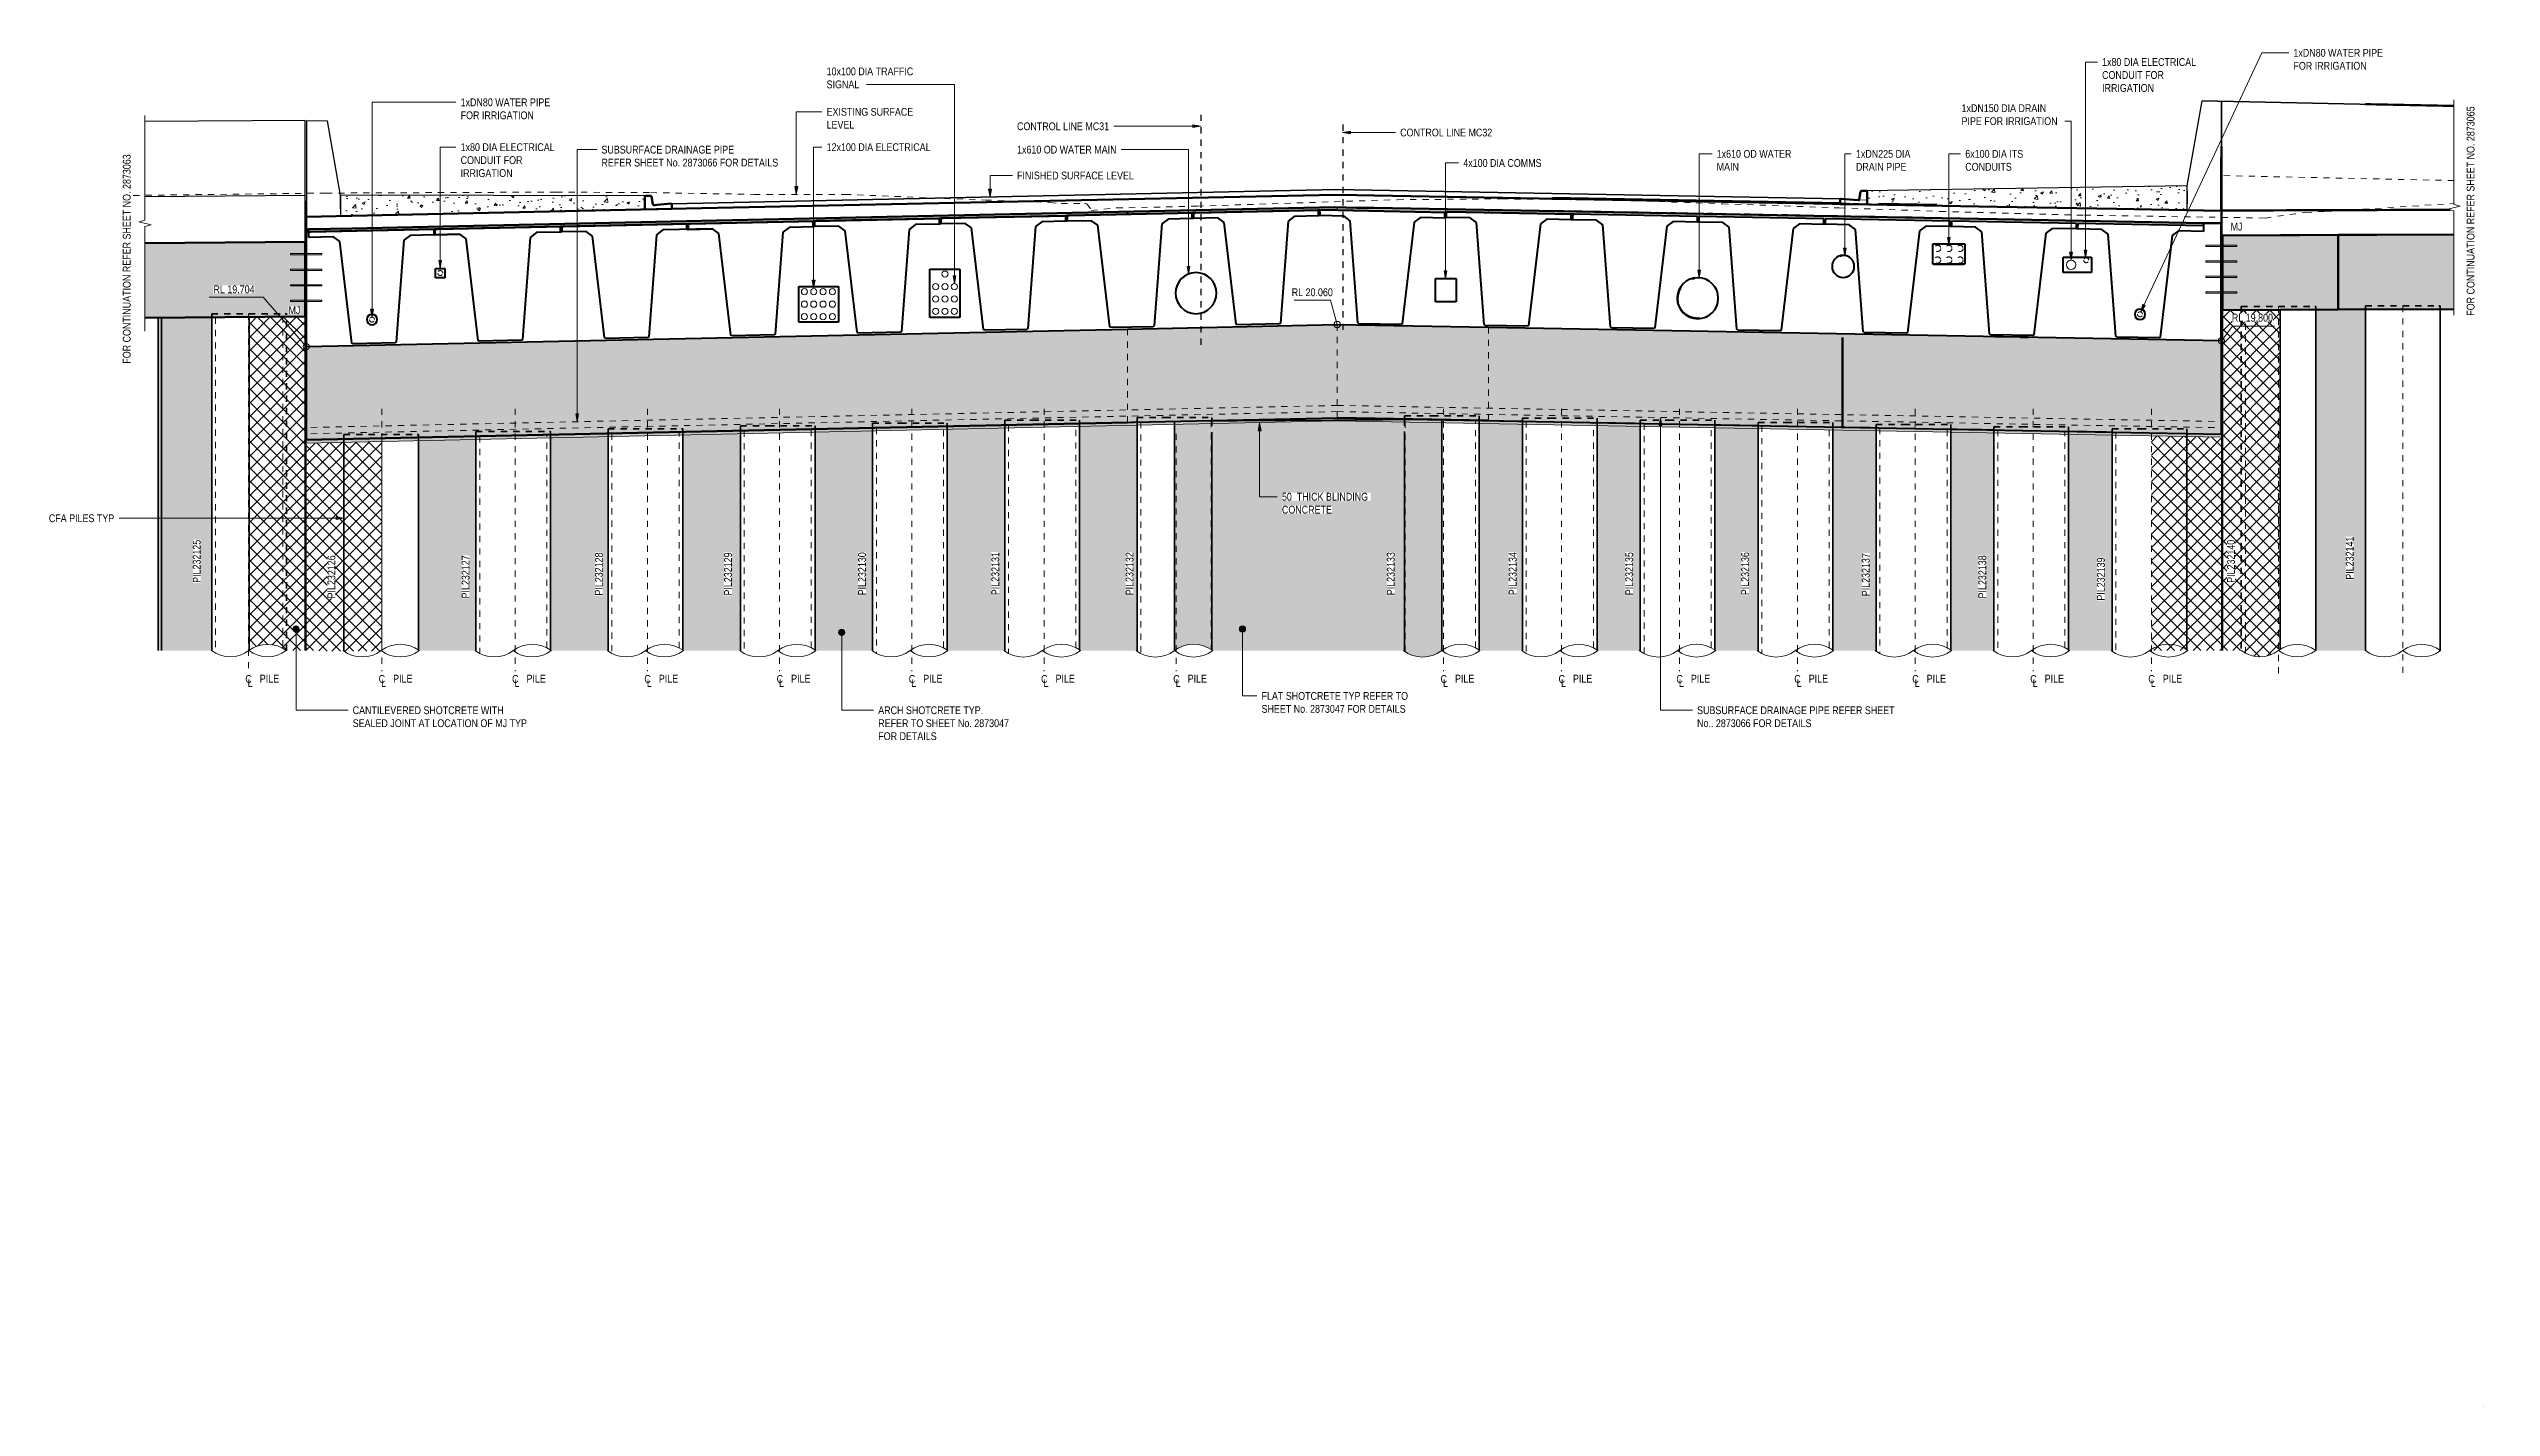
# Model space of a CAD drawing. Header units: metres. Extents: x -1140 to -1058, y 3 to 557.
# Drawn here: x -1096.81 to -1057.55, y 2.66 to 24.49 of the extents above.
import ezdxf

# ---------------------------------------------------------------- set-up
doc = ezdxf.new("R2010")
doc.units = ezdxf.units.M
for name, pattern in [('JacobsCenter', [0.015, 0.009, -0.0015, 0.003, -0.0015]), ('JacobsDash_2_', [0.0045, 0.003, -0.0015]), ('JacobsDoubleCenter', [0.0255, 0.015, -0.0015, 0.003, -0.0015, 0.003, -0.0015])]:
    doc.linetypes.add(name, pattern=pattern)
for name, color, linetype, lineweight in [('A-ANNO-NOTE', 7, 'Continuous', 9), ('A-DETL', 7, 'Continuous', 13), ('A-DETL-GENF', 7, 'Continuous', 9), ('A-FLOR', 7, 'Continuous', 50), ('A-FLOR-HDLN', 7, 'JacobsDash_2_', 18), ('A-GENM', 7, 'Continuous', 35), ('A-GENM-HDLN', 7, 'JacobsDash_2_', 18), ('A-ROOF', 7, 'Continuous', 50), ('A-ROOF-HDLN', 7, 'JacobsDash_2_', 18), ('G-ANNO-DIMS', 7, 'Continuous', 9), ('G-ANNO-TEXT', 7, 'Continuous', 9), ('S-BEAM', 7, 'Continuous', 50), ('S-BEAM-HDLN', 7, 'JacobsDash_2_', 18), ('S-FNDN', 7, 'Continuous', 50), ('S-FNDN-HDLN', 7, 'JacobsDash_2_', 18), ('S-FNDN-IDEN', 7, 'Continuous', 18)]:
    doc.layers.add(name, color=color, linetype=linetype, lineweight=lineweight)
doc.styles.add('Arial Narrow', font='ARIALN.TTF', dxfattribs={"height": 0.125})
doc.styles.add('Arial Narrow_3', font='ARIALN.TTF', dxfattribs={"height": 0.0035})
doc.styles.add('Arial Narrow_4', font='ARIALN.TTF', dxfattribs={"height": 0.005})
pattern_1 = [(45, (-1077.1274, 10.849), (-0.106066, 0.106066), []), (135, (-1077.1274, 10.849), (-0.106066, -0.106066), [])]
pattern_2 = [(45.027, (-1077.1124, 10.849), (-0.1061654, 0.1058675), []), (134.973, (-1077.1124, 10.849), (-0.1061654, -0.1058675), [])]
pattern_3 = [(50, (-1077.1274, 10.849), (0.462752, -0.040482), [0.04839, -0.53226]), (355, (-1077.1274, 10.849), (-0.089515, 0.485288), [0.03871, -0.42581]), (100.451, (-1077.0894, 10.846), (0.373239, 0.444792), [0.04112, -0.45235]), (46.184, (-1077.1274, 10.979), (0.688537, -0.106788), [0.07258, -0.79839]), (96.636, (-1077.0704, 10.97), (0.603004, 0.628464), [0.06168, -0.67852]), (351.184, (-1077.1274, 10.979), (0.603003, 0.628458), [0.05806, -0.63871]), (21, (-1077.0634, 10.946), (0.3850964, -0.259757), [0.04839, -0.53226]), (326, (-1077.0634, 10.946), (0.156981, 0.46784), [0.03871, -0.42581]), (71.451, (-1077.0314, 10.925), (0.542082, 0.208074), [0.04112, -0.45235]), (37.5, (-1077.1274, 10.849), (0.0078486, 0.2147693), [0.00168, -0.41897, 0.00168, -0.43058, -0.42742]), (37.5, (-1077.1274, 10.849), (0.0078486, 0.2147693), [-0.8529, 0.00168, -0.42574]), (7.5, (-1077.1274, 10.849), (0.1697183, 0.2544596), [0.00168, -0.24477, 0.00168, -0.40929, -0.1629]), (7.5, (-1077.1274, 10.849), (0.1697183, 0.2544596), [-0.65742, 0.00168, -0.16123]), (327.5, (-1077.2714, 10.849), (0.344396, -0.014553), [0.00168, -0.15961, 0.00168, -0.50155, -0.66774]), (327.5, (-1077.2714, 10.849), (0.344396, -0.014553), [-0.66451, 0.00168, -0.66606]), (317.5, (-1077.3364, 10.849), (0.376253, 0.064585), [0.00168, -0.208, 0.00168, -0.33252, -0.47419]), (317.5, (-1077.3364, 10.849), (0.376253, 0.064585), [-0.54387, 0.00168, -0.47252])]

msp = doc.modelspace()

# ---------------------------------------------------------------- texts
at = {"layer": 'G-ANNO-TEXT', "attachment_point": 1, "bg_fill": 3, "box_fill_scale": 1, "bg_fill_color": 256, "bg_fill_true_color": 13158600, "bg_fill_transparency": 0}
for s, insert, char_height, style in [('1xDN150 DIA DRAIN ', (-1066.0649, 23.5998), 0.125, 'Arial Narrow'), ('1.', (-1057.6903, 2.6613), 0.0035, 'Arial Narrow_3')]:
    msp.add_mtext(s, dxfattribs=dict(at, insert=insert, char_height=char_height, style=style))

# ---------------------------------------------------------------- blocks, each defined once
blk = doc.blocks.new('06_SFR_GCT_Girder_SuperT_BR08Edge_CS - Super T - 1815-6539906-DRG-2873064 - ABUTMENT B ELEVATION')
at = {"layer": 'S-BEAM'}
blk.add_line((-1109.404, 21.633), (-1109.402, 21.723), dxfattribs=at)
blk = doc.blocks.new('03_SFR_ACS_Abutment_BR08_Retaining wall CS - ABUTMENT EAST_BR8_1-7988247-DRG-2873064 - ABUTMENT B ELEVATION')
at = {"layer": 'S-BEAM', "linetype": 'JacobsDash_2_', "lineweight": 18, "true_color": 0xc0c0c0}
blk.add_hatch(color=9, dxfattribs=at).paths.add_polyline_path([(-1138.415, 20.167), (-1135.842, 20.187), (-1135.842, 21.387), (-1138.415, 21.367), (-1138.415, 20.307)])
at = {"layer": 'S-BEAM'}
for p, q in [((-1135.842, 21.387), (-1138.415, 21.367)), ((-1135.842, 20.187), (-1135.842, 21.387)), ((-1138.415, 20.167), (-1135.842, 20.187))]:
    blk.add_line(p, q, dxfattribs=at)
blk = doc.blocks.new('01_SFO_FRP_Pile_CastInPlace_CS_BR08 - CAST-IN-PLACE PILE - 1200-8661432-DRG-2873064 - ABUTMENT B ELEVATION')
at = {"layer": 'S-FNDN', "lineweight": 35}
for p, q in [((-1135.22, 18.217), (-1135.22, 14.812)), ((-1134.02, 14.825), (-1134.02, 18.242))]:
    blk.add_line(p, q, dxfattribs=at)
at = {"layer": 'S-FNDN-HDLN', "lineweight": 35}
for p, q in [((-1135.22, 18.293), (-1135.22, 18.217)), ((-1135.22, 18.293), (-1134.041, 18.293)), ((-1134.041, 18.293), (-1134.02, 18.293)), ((-1134.02, 18.242), (-1134.02, 18.293))]:
    blk.add_line(p, q, dxfattribs=at)
blk = doc.blocks.new('01_SFO_FRP_Pile_CastInPlace_CS_BR08 - CAST-IN-PLACE PILE - 1200-9305895-DRG-2873064 - ABUTMENT B ELEVATION')
at = {"layer": 'S-FNDN', "lineweight": 35}
for p, q in [((-1122.471, 18.49), (-1122.471, 14.809)), ((-1121.271, 18.51), (-1121.271, 18.516))]:
    blk.add_line(p, q, dxfattribs=at)
at = {"layer": 'S-FNDN-HDLN', "lineweight": 35}
for p, q in [((-1122.471, 18.566), (-1122.471, 18.49)), ((-1122.471, 18.566), (-1122.025, 18.566)), ((-1122.025, 18.566), (-1121.271, 18.566)), ((-1121.271, 18.516), (-1121.271, 18.566)), ((-1121.271, 14.829), (-1121.271, 18.51))]:
    blk.add_line(p, q, dxfattribs=at)
blk = doc.blocks.new('01_SFO_FRP_Pile_CastInPlace_CS_BR08 - CAST-IN-PLACE PILE - 1200-9305886-DRG-2873064 - ABUTMENT B ELEVATION')
at = {"layer": 'S-FNDN', "lineweight": 35}
for p, q in [((-1118.173, 18.54), (-1118.173, 18.529)), ((-1116.973, 14.827), (-1116.973, 18.518))]:
    blk.add_line(p, q, dxfattribs=at)
at = {"layer": 'S-FNDN-HDLN', "lineweight": 35}
for p, q in [((-1118.173, 18.59), (-1118.173, 18.54)), ((-1118.173, 18.59), (-1117.727, 18.59)), ((-1118.173, 18.529), (-1118.173, 14.807)), ((-1117.727, 18.59), (-1116.973, 18.59)), ((-1116.973, 18.518), (-1116.973, 18.59))]:
    blk.add_line(p, q, dxfattribs=at)
blk = doc.blocks.new('01_SFO_FRP_Pile_CastInPlace_CS_BR08 - CAST-IN-PLACE PILE - 1200-8642320-DRG-2873064 - ABUTMENT B ELEVATION')
at = {"layer": 'S-FNDN', "lineweight": 35}
for p, q in [((-1106.798, 18.332), (-1106.798, 14.808)), ((-1105.598, 14.827), (-1105.598, 18.31))]:
    blk.add_line(p, q, dxfattribs=at)
at = {"layer": 'S-FNDN-HDLN', "lineweight": 35}
for p, q in [((-1106.798, 18.382), (-1106.798, 18.332)), ((-1106.798, 18.382), (-1106.353, 18.382)), ((-1106.353, 18.382), (-1105.598, 18.382)), ((-1105.598, 18.31), (-1105.598, 18.382))]:
    blk.add_line(p, q, dxfattribs=at)
blk = doc.blocks.new('01_SFO_FRP_Pile_CastInPlace_CS_BR08 - CAST-IN-PLACE PILE - 1200-8642087-DRG-2873064 - ABUTMENT B ELEVATION')
at = {"layer": 'S-FNDN', "lineweight": 35}
for p, q in [((-1116.278, 18.505), (-1116.278, 14.811)), ((-1115.078, 14.827), (-1115.078, 18.483))]:
    blk.add_line(p, q, dxfattribs=at)
at = {"layer": 'S-FNDN-HDLN', "lineweight": 35}
for p, q in [((-1116.278, 18.555), (-1116.278, 18.505)), ((-1116.278, 18.555), (-1115.832, 18.555)), ((-1115.832, 18.555), (-1115.078, 18.555)), ((-1115.078, 18.483), (-1115.078, 18.555))]:
    blk.add_line(p, q, dxfattribs=at)
blk = doc.blocks.new('01_SFO_FRP_Pile_CastInPlace_CS_BR08 - CAST-IN-PLACE PILE - 1200-8642141-DRG-2873064 - ABUTMENT B ELEVATION')
at = {"layer": 'S-FNDN', "lineweight": 35}
for p, q in [((-1114.383, 18.471), (-1114.383, 14.807)), ((-1113.183, 14.827), (-1113.183, 18.449))]:
    blk.add_line(p, q, dxfattribs=at)
at = {"layer": 'S-FNDN-HDLN', "lineweight": 35}
for p, q in [((-1114.383, 18.521), (-1114.383, 18.471)), ((-1114.383, 18.521), (-1113.937, 18.521)), ((-1113.937, 18.521), (-1113.183, 18.521)), ((-1113.183, 18.449), (-1113.183, 18.521))]:
    blk.add_line(p, q, dxfattribs=at)
blk = doc.blocks.new('01_SFO_FRP_Pile_CastInPlace_CS_BR08 - CAST-IN-PLACE PILE - 1200-8642185-DRG-2873064 - ABUTMENT B ELEVATION')
at = {"layer": 'S-FNDN', "lineweight": 35}
for p, q in [((-1112.488, 18.436), (-1112.488, 14.807)), ((-1111.288, 14.827), (-1111.288, 18.414))]:
    blk.add_line(p, q, dxfattribs=at)
at = {"layer": 'S-FNDN-HDLN', "lineweight": 35}
for p, q in [((-1112.488, 18.486), (-1112.488, 18.436)), ((-1112.488, 18.486), (-1112.042, 18.486)), ((-1112.042, 18.486), (-1111.288, 18.486)), ((-1111.288, 18.414), (-1111.288, 18.486))]:
    blk.add_line(p, q, dxfattribs=at)
blk = doc.blocks.new('01_SFO_FRP_Pile_CastInPlace_CS_BR08 - CAST-IN-PLACE PILE - 1200-8642223-DRG-2873064 - ABUTMENT B ELEVATION')
at = {"layer": 'S-FNDN', "lineweight": 35}
for p, q in [((-1110.593, 18.401), (-1110.593, 14.807)), ((-1109.393, 14.827), (-1109.393, 18.379))]:
    blk.add_line(p, q, dxfattribs=at)
at = {"layer": 'S-FNDN-HDLN', "lineweight": 35}
for p, q in [((-1110.593, 18.452), (-1110.593, 18.401)), ((-1110.593, 18.452), (-1110.147, 18.452)), ((-1110.147, 18.452), (-1109.393, 18.452)), ((-1109.393, 18.38), (-1109.393, 18.452))]:
    blk.add_line(p, q, dxfattribs=at)
blk = doc.blocks.new('01_SFO_FRP_Pile_CastInPlace_CS_BR08 - CAST-IN-PLACE PILE - 1200-8642276-DRG-2873064 - ABUTMENT B ELEVATION')
at = {"layer": 'S-FNDN', "lineweight": 35}
for p, q in [((-1108.698, 18.367), (-1108.698, 14.811)), ((-1107.498, 14.827), (-1107.498, 18.345))]:
    blk.add_line(p, q, dxfattribs=at)
at = {"layer": 'S-FNDN-HDLN', "lineweight": 35}
for p, q in [((-1108.698, 18.417), (-1108.698, 18.367)), ((-1108.698, 18.417), (-1108.252, 18.417)), ((-1108.252, 18.417), (-1107.498, 18.417)), ((-1107.498, 18.345), (-1107.498, 18.417))]:
    blk.add_line(p, q, dxfattribs=at)
blk = doc.blocks.new('01_SFO_FRP_Pile_CastInPlace_CS_BR08 - CAST-IN-PLACE PILE - 1200-8661394-DRG-2873064 - ABUTMENT B ELEVATION')
at = {"layer": 'S-FNDN', "lineweight": 35}
for p, q in [((-1133.095, 18.262), (-1133.095, 14.811)), ((-1131.895, 14.824), (-1131.895, 18.288))]:
    blk.add_line(p, q, dxfattribs=at)
at = {"layer": 'S-FNDN-HDLN', "lineweight": 35}
for p, q in [((-1133.095, 18.338), (-1133.095, 18.262)), ((-1133.095, 18.338), (-1131.916, 18.338)), ((-1131.916, 18.338), (-1131.895, 18.338)), ((-1131.895, 18.288), (-1131.895, 18.338))]:
    blk.add_line(p, q, dxfattribs=at)
blk = doc.blocks.new('06_SFR_GCT_Girder_SuperT_BR08Edge_CS - Super T - 1815-6269499-DRG-2873064 - ABUTMENT B ELEVATION')
at = {"layer": 'S-BEAM'}
for p, q in [((-1121.565, 21.855), (-1121.53, 21.856)), ((-1121.53, 21.856), (-1119.532, 21.897)), ((-1119.532, 21.897), (-1119.555, 21.896)), ((-1119.554, 21.807), (-1119.555, 21.896))]:
    blk.add_line(p, q, dxfattribs=at)
at = {"layer": 'S-BEAM-HDLN', "color": 8, "true_color": 0x808080}
blk.add_line((-1119.552, 21.807), (-1119.554, 21.807), dxfattribs=at)
blk = doc.blocks.new('06_SFR_GCT_Girder_SuperT_BR08Edge_CS - Super T - 1815-6268857-DRG-2873064 - ABUTMENT B ELEVATION')
at = {"layer": 'S-BEAM'}
for p, q in [((-1123.595, 21.811), (-1123.56, 21.812)), ((-1123.56, 21.812), (-1121.565, 21.853)), ((-1121.565, 21.853), (-1121.586, 21.852))]:
    blk.add_line(p, q, dxfattribs=at)
at = {"layer": 'S-BEAM-HDLN', "color": 8, "true_color": 0x808080}
blk.add_line((-1121.582, 21.763), (-1121.584, 21.763), dxfattribs=at)
blk = doc.blocks.new('06_SFR_GCT_Girder_SuperT_BR08Edge_CS - Super T - 1815-6267993-DRG-2873064 - ABUTMENT B ELEVATION')
at = {"layer": 'S-BEAM'}
for p, q in [((-1125.625, 21.768), (-1125.589, 21.769)), ((-1125.589, 21.769), (-1123.595, 21.809)), ((-1123.595, 21.809), (-1123.616, 21.809))]:
    blk.add_line(p, q, dxfattribs=at)
at = {"layer": 'S-BEAM-HDLN', "color": 8, "true_color": 0x808080}
blk.add_line((-1123.612, 21.719), (-1123.614, 21.719), dxfattribs=at)
blk = doc.blocks.new('06_SFR_GCT_Girder_SuperT_BR08Edge_CS - Super T - 1815-6267463-DRG-2873064 - ABUTMENT B ELEVATION')
at = {"layer": 'S-BEAM'}
for p, q in [((-1125.646, 21.764), (-1127.655, 21.723)), ((-1127.655, 21.723), (-1127.621, 21.724)), ((-1127.655, 21.723), (-1127.653, 21.633)), ((-1127.621, 21.724), (-1125.625, 21.765)), ((-1125.625, 21.765), (-1125.646, 21.764))]:
    blk.add_line(p, q, dxfattribs=at)
at = {"layer": 'S-BEAM-HDLN', "color": 8, "true_color": 0x808080}
blk.add_line((-1125.643, 21.674), (-1125.644, 21.674), dxfattribs=at)
blk = doc.blocks.new('06_SFR_GCT_Girder_SuperT_BR08Edge_CS - Super T - 1815-6267083-DRG-2873064 - ABUTMENT B ELEVATION')
at = {"layer": 'S-BEAM'}
for p, q in [((-1127.676, 21.72), (-1129.685, 21.679)), ((-1129.685, 21.679), (-1129.649, 21.68)), ((-1129.649, 21.68), (-1127.655, 21.721)), ((-1127.655, 21.72), (-1127.676, 21.72))]:
    blk.add_line(p, q, dxfattribs=at)
at = {"layer": 'S-BEAM-HDLN', "color": 8, "true_color": 0x808080}
for p, q in [((-1127.672, 21.63), (-1127.674, 21.63)), ((-1127.655, 21.72), (-1127.655, 21.72))]:
    blk.add_line(p, q, dxfattribs=at)
blk = doc.blocks.new('06_SFR_GCT_Girder_SuperT_BR08Edge_CS - Super T - 1815-6266581-DRG-2873064 - ABUTMENT B ELEVATION')
at = {"layer": 'S-BEAM'}
for p, q in [((-1131.715, 21.637), (-1131.679, 21.638)), ((-1131.715, 21.637), (-1131.714, 21.547)), ((-1131.679, 21.638), (-1129.673, 21.679)), ((-1129.685, 21.679), (-1129.706, 21.678)), ((-1129.684, 21.589), (-1129.696, 21.588))]:
    blk.add_line(p, q, dxfattribs=at)
at = {"layer": 'S-BEAM-HDLN', "color": 8, "true_color": 0x808080}
for p, q in [((-1129.684, 21.589), (-1129.704, 21.588)), ((-1129.67, 21.679), (-1129.672, 21.679))]:
    blk.add_line(p, q, dxfattribs=at)
blk = doc.blocks.new('06_SFR_GCT_Girder_SuperT_BR08Edge_CS - Super T - 1815-6266069-DRG-2873064 - ABUTMENT B ELEVATION')
at = {"layer": 'S-BEAM'}
for p, q in [((-1133.746, 21.593), (-1133.709, 21.594)), ((-1133.709, 21.594), (-1131.715, 21.635)), ((-1131.715, 21.635), (-1131.736, 21.634))]:
    blk.add_line(p, q, dxfattribs=at)
at = {"layer": 'S-BEAM-HDLN', "color": 8, "true_color": 0x808080}
for p, q in [((-1131.715, 21.635), (-1131.715, 21.635)), ((-1131.715, 21.635), (-1131.715, 21.635)), ((-1131.732, 21.545), (-1131.734, 21.545))]:
    blk.add_line(p, q, dxfattribs=at)
blk = doc.blocks.new('06_SFR_GCT_Girder_SuperT_BR08Edge_CS - Super T - 1815-6269797-DRG-2873064 - ABUTMENT B ELEVATION')
at = {"layer": 'S-BEAM'}
for p, q in [((-1119.532, 21.9), (-1119.534, 21.81)), ((-1119.532, 21.9), (-1119.497, 21.901)), ((-1119.497, 21.901), (-1117.502, 21.863)), ((-1117.502, 21.862), (-1117.523, 21.862))]:
    blk.add_line(p, q, dxfattribs=at)
at = {"layer": 'S-BEAM-HDLN', "color": 8, "true_color": 0x808080}
for p, q in [((-1119.498, 21.899), (-1119.497, 21.901)), ((-1117.522, 21.773), (-1117.524, 21.773))]:
    blk.add_line(p, q, dxfattribs=at)
blk = doc.blocks.new('Kerb_North - Kerb_North-5241467-DRG-2873064 - ABUTMENT B ELEVATION')
at = {"layer": 'A-ROOF'}
for p, q in [((-1130.379, 22.115), (-1130.38, 21.91)), ((-1130.29, 22.129), (-1130.364, 22.129)), ((-1130.253, 21.993), (-1130.276, 22.118)), ((-1129.965, 22.003), (-1130.237, 21.98)), ((-1130.237, 21.98), (-1130.217, 21.981)), ((-1129.948, 21.92), (-1129.948, 21.988)), ((-1130.38, 21.91), (-1129.948, 21.92))]:
    blk.add_line(p, q, dxfattribs=at)
at = {"layer": 'A-ROOF', "flags": 128}
for points in [[(-1130.364, 22.129), (-1130.368, 22.129), (-1130.371, 22.127), (-1130.375, 22.125), (-1130.377, 22.122), (-1130.379, 22.118), (-1130.379, 22.115)], [(-1130.276, 22.118), (-1130.277, 22.121), (-1130.279, 22.124), (-1130.281, 22.126), (-1130.284, 22.128), (-1130.287, 22.129), (-1130.29, 22.129)], [(-1130.237, 21.98), (-1130.241, 21.981), (-1130.244, 21.982), (-1130.247, 21.983), (-1130.25, 21.986), (-1130.252, 21.989), (-1130.253, 21.993)], [(-1129.948, 21.988), (-1129.948, 21.992), (-1129.95, 21.995), (-1129.952, 21.998), (-1129.954, 22), (-1129.957, 22.002), (-1129.961, 22.003), (-1129.965, 22.003)]]:
    blk.add_lwpolyline(points, dxfattribs=at)
at = {"layer": 'A-ROOF-HDLN'}
blk.add_line((-1130.217, 21.981), (-1130.037, 21.991), dxfattribs=at)
blk = doc.blocks.new('20_SFR_WSC_ShotcreteWall_Flat_Datum - FlatWall_PileSize_1200-9242313-DRG-2873064 - ABUTMENT B ELEVATION')
at = {"layer": 'A-GENM', "linetype": 'JacobsDash_2_', "lineweight": 18, "true_color": 0x9ab29e}
blk.add_hatch(color=253, dxfattribs=at).paths.add_polyline_path([(-1117.919, 14.716), (-1117.845, 14.716), (-1117.773, 14.727), (-1117.702, 14.748), (-1117.636, 14.778), (-1117.57, 14.821), (-1117.57, 18.529), (-1117.744, 18.532), (-1121.642, 18.508), (-1121.87, 18.503), (-1121.869, 14.818), (-1121.808, 14.858), (-1121.741, 14.888), (-1121.671, 14.909), (-1121.599, 14.92), (-1121.525, 14.92), (-1121.453, 14.909), (-1121.382, 14.888), (-1121.316, 14.858), (-1121.254, 14.818), (-1118.189, 14.818), (-1118.128, 14.778), (-1118.061, 14.748), (-1117.991, 14.727)])
at = {"layer": 'A-GENM', "color": 252, "true_color": 0x888888}
for p, q in [((-1121.87, 18.503), (-1121.87, 14.818)), ((-1117.747, 18.532), (-1121.642, 18.508)), ((-1117.57, 14.821), (-1117.57, 18.529))]:
    blk.add_line(p, q, dxfattribs=at)
at = {"layer": 'A-GENM-HDLN', "color": 252, "true_color": 0x888888}
for p, q in [((-1121.642, 18.508), (-1121.87, 18.507)), ((-1121.87, 18.507), (-1121.87, 18.503)), ((-1121.786, 18.507), (-1121.87, 18.507)), ((-1121.279, 18.51), (-1121.279, 14.834)), ((-1118.162, 14.8), (-1118.162, 18.529)), ((-1117.57, 18.533), (-1117.742, 18.532)), ((-1117.57, 18.529), (-1117.57, 18.533))]:
    blk.add_line(p, q, dxfattribs=at)
blk = doc.blocks.new('20_SFR_WSC_ShotcreteWall_ArchFlatBack_Datum - ArchWall_PileSize_1200-8656066-DRG-2873064 - ABUTMENT B ELEVATION')
at = {"layer": 'A-GENM', "linetype": 'JacobsDash_2_', "lineweight": 18, "true_color": 0x9ab29e}
blk.add_hatch(color=253, dxfattribs=at).paths.add_polyline_path([(-1133.095, 14.811), (-1133.095, 18.26), (-1134.02, 18.241), (-1134.02, 14.825), (-1134.009, 14.818), (-1133.107, 14.818)])
at = {"layer": 'A-GENM', "color": 252, "true_color": 0x888888, "flags": 128}
blk.add_lwpolyline([(-1133.095, 18.26), (-1133.191, 18.258), (-1133.293, 18.256), (-1133.398, 18.254), (-1133.505, 18.252), (-1133.612, 18.25), (-1133.719, 18.247), (-1133.824, 18.245), (-1133.925, 18.243), (-1134.021, 18.241)], dxfattribs=at)
at = {"layer": 'A-GENM-HDLN', "color": 252, "true_color": 0x888888}
for p, q in [((-1134.023, 18.241), (-1134.023, 14.827)), ((-1134.021, 18.241), (-1134.023, 18.241)), ((-1133.094, 18.26), (-1133.095, 18.26)), ((-1133.094, 14.81), (-1133.094, 18.26)), ((-1133.035, 18.262), (-1133.035, 14.774))]:
    blk.add_line(p, q, dxfattribs=at)
at = {"layer": 'A-GENM-HDLN', "color": 252, "true_color": 0x888888, "flags": 128}
for points in [[(-1134.082, 18.24), (-1134.053, 18.241), (-1134.034, 18.241), (-1134.023, 18.241)], [(-1133.094, 18.26), (-1133.083, 18.261), (-1133.064, 18.261), (-1133.035, 18.262)]]:
    blk.add_lwpolyline(points, dxfattribs=at)
blk = doc.blocks.new('20_SFR_WSC_ShotcreteWall_ArchFlatBack_Datum - ArchWall_PileSize_1200-8656109-DRG-2873064 - ABUTMENT B ELEVATION')
at = {"layer": 'A-GENM', "linetype": 'JacobsDash_2_', "lineweight": 18, "true_color": 0x9ab29e}
blk.add_hatch(color=253, dxfattribs=at).paths.add_polyline_path([(-1130.97, 14.811), (-1130.97, 18.307), (-1131.895, 18.288), (-1131.895, 14.824), (-1131.887, 14.818), (-1130.982, 14.818)])
at = {"layer": 'A-GENM', "color": 252, "true_color": 0x888888, "flags": 128}
blk.add_lwpolyline([(-1130.97, 18.307), (-1131.066, 18.305), (-1131.168, 18.303), (-1131.273, 18.301), (-1131.38, 18.298), (-1131.487, 18.296), (-1131.594, 18.294), (-1131.698, 18.292), (-1131.8, 18.29), (-1131.896, 18.288)], dxfattribs=at)
at = {"layer": 'A-GENM-HDLN', "color": 252, "true_color": 0x888888}
for p, q in [((-1131.957, 14.862), (-1131.957, 18.286)), ((-1131.898, 18.288), (-1131.898, 14.825)), ((-1131.896, 18.288), (-1131.898, 18.288)), ((-1130.969, 18.307), (-1130.97, 18.307)), ((-1130.969, 14.81), (-1130.969, 18.307)), ((-1130.91, 18.308), (-1130.91, 14.774))]:
    blk.add_line(p, q, dxfattribs=at)
at = {"layer": 'A-GENM-HDLN', "color": 252, "true_color": 0x888888, "flags": 128}
for points in [[(-1131.957, 18.286), (-1131.928, 18.287), (-1131.908, 18.287), (-1131.898, 18.288)], [(-1130.969, 18.307), (-1130.958, 18.307), (-1130.938, 18.308), (-1130.91, 18.308)]]:
    blk.add_lwpolyline(points, dxfattribs=at)
blk = doc.blocks.new('20_SFR_WSC_ShotcreteWall_ArchFlatBack_Datum - ArchWall_PileSize_1200-8656190-DRG-2873064 - ABUTMENT B ELEVATION')
at = {"layer": 'A-GENM', "linetype": 'JacobsDash_2_', "lineweight": 18, "true_color": 0x9ab29e}
blk.add_hatch(color=253, dxfattribs=at).paths.add_polyline_path([(-1128.845, 14.812), (-1128.845, 18.352), (-1129.77, 18.333), (-1129.77, 14.824), (-1129.762, 14.818), (-1128.854, 14.818)])
at = {"layer": 'A-GENM', "color": 252, "true_color": 0x888888, "flags": 128}
blk.add_lwpolyline([(-1128.845, 18.352), (-1128.941, 18.35), (-1129.043, 18.348), (-1129.148, 18.346), (-1129.254, 18.343), (-1129.362, 18.341), (-1129.468, 18.339), (-1129.573, 18.337), (-1129.675, 18.335), (-1129.771, 18.333)], dxfattribs=at)
at = {"layer": 'A-GENM-HDLN', "color": 252, "true_color": 0x888888}
for p, q in [((-1129.831, 14.861), (-1129.831, 18.332)), ((-1129.772, 18.333), (-1129.772, 14.825)), ((-1129.771, 18.333), (-1129.772, 18.333)), ((-1128.843, 18.352), (-1128.845, 18.352)), ((-1128.843, 14.811), (-1128.843, 18.352)), ((-1128.785, 18.353), (-1128.785, 14.774))]:
    blk.add_line(p, q, dxfattribs=at)
at = {"layer": 'A-GENM-HDLN', "color": 252, "true_color": 0x888888, "flags": 128}
for points in [[(-1129.831, 18.332), (-1129.803, 18.332), (-1129.783, 18.333), (-1129.772, 18.333)], [(-1128.843, 18.352), (-1128.833, 18.352), (-1128.813, 18.352), (-1128.785, 18.353)]]:
    blk.add_lwpolyline(points, dxfattribs=at)
blk = doc.blocks.new('20_SFR_WSC_ShotcreteWall_ArchFlatBack_Datum - ArchWall_PileSize_1200-8656242-DRG-2873064 - ABUTMENT B ELEVATION')
at = {"layer": 'A-GENM', "linetype": 'JacobsDash_2_', "lineweight": 18, "true_color": 0x9ab29e}
blk.add_hatch(color=253, dxfattribs=at).paths.add_polyline_path([(-1126.72, 14.812), (-1126.72, 18.398), (-1127.646, 18.379), (-1127.646, 14.826), (-1127.634, 14.818), (-1126.729, 14.818)])
at = {"layer": 'A-GENM', "color": 252, "true_color": 0x888888, "flags": 128}
blk.add_lwpolyline([(-1126.72, 18.398), (-1126.816, 18.396), (-1126.918, 18.394), (-1127.023, 18.392), (-1127.129, 18.389), (-1127.237, 18.387), (-1127.343, 18.385), (-1127.448, 18.383), (-1127.55, 18.381), (-1127.646, 18.379)], dxfattribs=at)
at = {"layer": 'A-GENM-HDLN', "color": 252, "true_color": 0x888888}
for p, q in [((-1127.706, 14.863), (-1127.706, 18.377)), ((-1127.647, 18.379), (-1127.647, 14.827)), ((-1127.646, 18.379), (-1127.647, 18.379)), ((-1126.719, 18.398), (-1126.72, 18.398)), ((-1126.719, 14.811), (-1126.719, 18.398)), ((-1126.66, 18.399), (-1126.66, 14.775))]:
    blk.add_line(p, q, dxfattribs=at)
at = {"layer": 'A-GENM-HDLN', "color": 252, "true_color": 0x888888, "flags": 128}
for points in [[(-1127.706, 18.377), (-1127.678, 18.378), (-1127.658, 18.378), (-1127.647, 18.379)], [(-1126.719, 18.398), (-1126.708, 18.398), (-1126.688, 18.399), (-1126.66, 18.399)]]:
    blk.add_lwpolyline(points, dxfattribs=at)
blk = doc.blocks.new('20_SFR_WSC_ShotcreteWall_ArchFlatBack_Datum - ArchWall_PileSize_1200-8656296-DRG-2873064 - ABUTMENT B ELEVATION')
at = {"layer": 'A-GENM', "linetype": 'JacobsDash_2_', "lineweight": 18, "true_color": 0x9ab29e}
blk.add_hatch(color=253, dxfattribs=at).paths.add_polyline_path([(-1124.595, 14.808), (-1124.595, 18.444), (-1125.521, 18.423), (-1125.521, 14.826), (-1125.509, 14.818), (-1124.609, 14.818)])
at = {"layer": 'A-GENM', "color": 252, "true_color": 0x888888, "flags": 128}
blk.add_lwpolyline([(-1124.595, 18.444), (-1124.691, 18.441), (-1124.793, 18.439), (-1124.898, 18.437), (-1125.004, 18.435), (-1125.112, 18.432), (-1125.218, 18.43), (-1125.323, 18.428), (-1125.425, 18.425), (-1125.521, 18.423)], dxfattribs=at)
at = {"layer": 'A-GENM-HDLN', "color": 252, "true_color": 0x888888}
for p, q in [((-1125.581, 14.863), (-1125.581, 18.422)), ((-1125.522, 18.423), (-1125.522, 14.827)), ((-1125.521, 18.423), (-1125.522, 18.423)), ((-1124.593, 18.444), (-1124.595, 18.444)), ((-1124.593, 14.808), (-1124.593, 18.444)), ((-1124.535, 18.445), (-1124.535, 14.772))]:
    blk.add_line(p, q, dxfattribs=at)
at = {"layer": 'A-GENM-HDLN', "color": 252, "true_color": 0x888888, "flags": 128}
for points in [[(-1125.581, 18.422), (-1125.553, 18.423), (-1125.533, 18.423), (-1125.522, 18.423)], [(-1124.593, 18.444), (-1124.583, 18.444), (-1124.563, 18.444), (-1124.535, 18.445)]]:
    blk.add_lwpolyline(points, dxfattribs=at)
blk = doc.blocks.new('20_SFR_WSC_ShotcreteWall_ArchFlatBack_Datum - ArchWall_PileSize_1200-8656571-DRG-2873064 - ABUTMENT B ELEVATION')
at = {"layer": 'A-GENM', "linetype": 'JacobsDash_2_', "lineweight": 18, "true_color": 0x9ab29e}
for points in [[(-1115.078, 14.827), (-1115.078, 18.483), (-1115.079, 18.483), (-1115.079, 14.827)], [(-1114.382, 14.807), (-1114.382, 18.47), (-1115.078, 18.483), (-1115.078, 14.827), (-1115.064, 14.818), (-1114.399, 14.818)]]:
    blk.add_hatch(color=253, dxfattribs=at).paths.add_polyline_path(points)
at = {"layer": 'A-GENM', "color": 252, "true_color": 0x888888}
for q in [(-1115.078, 14.827), (-1115.078, 18.483)]:
    blk.add_line((-1115.078, 18.483), q, dxfattribs=at)
at = {"layer": 'A-GENM', "color": 252, "true_color": 0x888888, "flags": 128}
blk.add_lwpolyline([(-1114.382, 18.47), (-1114.478, 18.472), (-1114.577, 18.474), (-1114.679, 18.475), (-1114.78, 18.477), (-1114.881, 18.479), (-1114.981, 18.481), (-1115.078, 18.483)], dxfattribs=at)
at = {"layer": 'A-GENM-HDLN', "color": 252, "true_color": 0x888888}
for p, q in [((-1115.137, 14.863), (-1115.137, 18.484)), ((-1114.381, 18.47), (-1114.382, 18.47)), ((-1114.381, 14.806), (-1114.381, 18.47)), ((-1114.322, 18.469), (-1114.322, 14.771))]:
    blk.add_line(p, q, dxfattribs=at)
at = {"layer": 'A-GENM-HDLN', "color": 252, "true_color": 0x888888, "flags": 128}
for points in [[(-1115.137, 18.484), (-1115.108, 18.483), (-1115.088, 18.483), (-1115.078, 18.483)], [(-1114.381, 18.47), (-1114.37, 18.47), (-1114.35, 18.469), (-1114.322, 18.469)]]:
    blk.add_lwpolyline(points, dxfattribs=at)
blk = doc.blocks.new('20_SFR_WSC_ShotcreteWall_ArchFlatBack_Datum - ArchWall_PileSize_1200-8656659-DRG-2873064 - ABUTMENT B ELEVATION')
at = {"layer": 'A-GENM', "linetype": 'JacobsDash_2_', "lineweight": 18, "true_color": 0x9ab29e}
blk.add_hatch(color=253, dxfattribs=at).paths.add_polyline_path([(-1112.487, 14.807), (-1112.487, 18.435), (-1113.183, 18.448), (-1113.183, 14.827), (-1113.169, 14.818), (-1112.504, 14.818)])
at = {"layer": 'A-GENM', "color": 252, "true_color": 0x888888}
blk.add_line((-1113.183, 18.448), (-1113.183, 14.827), dxfattribs=at)
at = {"layer": 'A-GENM', "color": 252, "true_color": 0x888888, "flags": 128}
blk.add_lwpolyline([(-1112.487, 18.435), (-1112.583, 18.437), (-1112.683, 18.439), (-1112.784, 18.44), (-1112.886, 18.442), (-1112.987, 18.444), (-1113.086, 18.446), (-1113.183, 18.448)], dxfattribs=at)
at = {"layer": 'A-GENM-HDLN', "color": 252, "true_color": 0x888888}
for p, q in [((-1113.242, 14.863), (-1113.242, 18.449)), ((-1112.486, 18.435), (-1112.487, 18.435)), ((-1112.486, 14.806), (-1112.486, 18.435)), ((-1112.427, 18.434), (-1112.427, 14.771))]:
    blk.add_line(p, q, dxfattribs=at)
at = {"layer": 'A-GENM-HDLN', "color": 252, "true_color": 0x888888, "flags": 128}
for points in [[(-1113.242, 18.449), (-1113.214, 18.448), (-1113.194, 18.448), (-1113.183, 18.448)], [(-1112.486, 18.435), (-1112.476, 18.435), (-1112.456, 18.435), (-1112.427, 18.434)]]:
    blk.add_lwpolyline(points, dxfattribs=at)
blk = doc.blocks.new('20_SFR_WSC_ShotcreteWall_ArchFlatBack_Datum - ArchWall_PileSize_1200-8656711-DRG-2873064 - ABUTMENT B ELEVATION')
at = {"layer": 'A-GENM', "linetype": 'JacobsDash_2_', "lineweight": 18, "true_color": 0x9ab29e}
for points in [[(-1110.593, 14.807), (-1110.593, 18.4), (-1111.289, 18.412), (-1111.289, 14.827), (-1111.274, 14.818), (-1110.609, 14.818)], [(-1110.592, 14.807), (-1110.592, 18.4), (-1110.593, 18.4), (-1110.593, 14.807)]]:
    blk.add_hatch(color=253, dxfattribs=at).paths.add_polyline_path(points)
at = {"layer": 'A-GENM', "color": 252, "true_color": 0x888888}
for p in [(-1110.593, 14.807), (-1110.593, 18.4)]:
    blk.add_line(p, (-1110.593, 18.4), dxfattribs=at)
at = {"layer": 'A-GENM', "color": 252, "true_color": 0x888888, "flags": 128}
blk.add_lwpolyline([(-1110.593, 18.4), (-1110.69, 18.402), (-1110.79, 18.403), (-1110.891, 18.405), (-1110.992, 18.407), (-1111.094, 18.409), (-1111.193, 18.41), (-1111.289, 18.412)], dxfattribs=at)
at = {"layer": 'A-GENM-HDLN', "color": 252, "true_color": 0x888888}
for p, q in [((-1111.349, 14.864), (-1111.349, 18.413)), ((-1111.29, 18.412), (-1111.29, 14.828)), ((-1111.289, 18.412), (-1111.29, 18.412)), ((-1110.534, 18.399), (-1110.534, 14.772))]:
    blk.add_line(p, q, dxfattribs=at)
at = {"layer": 'A-GENM-HDLN', "color": 252, "true_color": 0x888888, "flags": 128}
for points in [[(-1111.349, 18.413), (-1111.32, 18.412), (-1111.301, 18.412), (-1111.29, 18.412)], [(-1110.593, 18.4), (-1110.582, 18.4), (-1110.563, 18.4), (-1110.534, 18.399)]]:
    blk.add_lwpolyline(points, dxfattribs=at)
blk = doc.blocks.new('20_SFR_WSC_ShotcreteWall_ArchFlatBack_Datum - ArchWall_PileSize_1200-8656794-DRG-2873064 - ABUTMENT B ELEVATION')
at = {"layer": 'A-GENM', "linetype": 'JacobsDash_2_', "lineweight": 18, "true_color": 0x9ab29e}
for points in [[(-1109.393, 14.827), (-1109.393, 18.379), (-1109.394, 18.379), (-1109.394, 14.827)], [(-1108.697, 14.81), (-1108.697, 18.366), (-1109.393, 18.379), (-1109.393, 14.827), (-1109.379, 14.818), (-1108.709, 14.818)]]:
    blk.add_hatch(color=253, dxfattribs=at).paths.add_polyline_path(points)
at = {"layer": 'A-GENM', "color": 252, "true_color": 0x888888}
for q in [(-1109.393, 14.827), (-1109.393, 18.379)]:
    blk.add_line((-1109.393, 18.379), q, dxfattribs=at)
at = {"layer": 'A-GENM', "color": 252, "true_color": 0x888888, "flags": 128}
blk.add_lwpolyline([(-1108.697, 18.366), (-1108.793, 18.368), (-1108.892, 18.37), (-1108.994, 18.372), (-1109.095, 18.373), (-1109.196, 18.375), (-1109.296, 18.377), (-1109.393, 18.379)], dxfattribs=at)
at = {"layer": 'A-GENM-HDLN', "color": 252, "true_color": 0x888888}
for p, q in [((-1109.452, 14.863), (-1109.452, 18.38)), ((-1108.696, 18.366), (-1108.697, 18.366)), ((-1108.696, 14.809), (-1108.696, 18.366)), ((-1108.637, 18.365), (-1108.637, 14.773))]:
    blk.add_line(p, q, dxfattribs=at)
at = {"layer": 'A-GENM-HDLN', "color": 252, "true_color": 0x888888, "flags": 128}
for points in [[(-1109.452, 18.38), (-1109.423, 18.379), (-1109.403, 18.379), (-1109.393, 18.379)], [(-1108.696, 18.366), (-1108.685, 18.366), (-1108.666, 18.366), (-1108.637, 18.365)]]:
    blk.add_lwpolyline(points, dxfattribs=at)
blk = doc.blocks.new('20_SFR_WSC_ShotcreteWall_ArchFlatBack_Datum - ArchWall_PileSize_1200-8656876-DRG-2873064 - ABUTMENT B ELEVATION')
at = {"layer": 'A-GENM', "linetype": 'JacobsDash_2_', "lineweight": 18, "true_color": 0x9ab29e}
blk.add_hatch(color=253, dxfattribs=at).paths.add_polyline_path([(-1106.798, 14.807), (-1106.798, 18.331), (-1107.498, 18.344), (-1107.498, 14.827), (-1107.484, 14.818), (-1106.814, 14.818)])
at = {"layer": 'A-GENM', "color": 252, "true_color": 0x888888}
for p, q in [((-1107.498, 18.344), (-1107.498, 14.827)), ((-1106.798, 14.807), (-1106.798, 18.331))]:
    blk.add_line(p, q, dxfattribs=at)
at = {"layer": 'A-GENM', "color": 252, "true_color": 0x888888, "flags": 128}
blk.add_lwpolyline([(-1106.798, 18.331), (-1106.896, 18.333), (-1106.996, 18.335), (-1107.097, 18.337), (-1107.199, 18.338), (-1107.301, 18.34), (-1107.401, 18.342), (-1107.498, 18.344)], dxfattribs=at)
at = {"layer": 'A-GENM-HDLN', "color": 252, "true_color": 0x888888}
for p, q in [((-1107.557, 14.863), (-1107.557, 18.345)), ((-1106.739, 18.33), (-1106.739, 14.772))]:
    blk.add_line(p, q, dxfattribs=at)
at = {"layer": 'A-GENM-HDLN', "color": 252, "true_color": 0x888888, "flags": 128}
for points in [[(-1107.557, 18.345), (-1107.529, 18.345), (-1107.509, 18.344), (-1107.498, 18.344)], [(-1106.798, 18.331), (-1106.787, 18.331), (-1106.768, 18.33), (-1106.739, 18.33)]]:
    blk.add_lwpolyline(points, dxfattribs=at)
blk = doc.blocks.new('05_SFO_BPE_Twin_Pedestal_Sq125_CS_BR08-ABUT_B - 525 Wide Pedestal _125L x 125W x20H_-V14-DRG-2873064 - ABUTMENT B ELEVATION')
at = {"layer": 'S-FNDN'}
for p, q in [((-1108.68, 19.867), (-1108.553, 19.864)), ((-1108.274, 19.859), (-1108.147, 19.857))]:
    blk.add_line(p, q, dxfattribs=at)
at = {"layer": 'S-FNDN-HDLN', "lineweight": 35}
for p, q in [((-1108.547, 19.864), (-1108.553, 19.864)), ((-1108.413, 19.862), (-1108.413, 19.862)), ((-1108.141, 19.857), (-1108.147, 19.857))]:
    blk.add_line(p, q, dxfattribs=at)
blk = doc.blocks.new('05_SFO_BPE_Twin_Pedestal_Sq125_CS_BR08-ABUT_B - 525 Wide Pedestal _125L x 125W x20H_-V16-DRG-2873064 - ABUTMENT B ELEVATION')
at = {"layer": 'S-FNDN-HDLN', "lineweight": 35}
blk.add_line((-1134.734, 19.727), (-1134.734, 19.727), dxfattribs=at)
blk = doc.blocks.new('05_SFO_BPE_Twin_Pedestal_Sq125_CS_BR08-ABUT_B - 525 Wide Pedestal _125L x 125W x20H_-V17-DRG-2873064 - ABUTMENT B ELEVATION')
at = {"layer": 'S-FNDN-HDLN', "lineweight": 35}
blk.add_line((-1118.564, 20.047), (-1118.564, 20.047), dxfattribs=at)
blk = doc.blocks.new('kerb 4B_2 - kerb 4B_2-6314758-DRG-2873064 - ABUTMENT B ELEVATION')
at = {"layer": 'A-FLOR'}
for p, q in [((-1111.169, 22.065), (-1111.169, 21.996)), ((-1111.169, 21.996), (-1110.738, 21.988)), ((-1110.881, 22.058), (-1111.153, 22.08)), ((-1110.878, 22.058), (-1110.881, 22.058)), ((-1110.878, 22.058), (-1110.859, 22.059)), ((-1110.842, 22.194), (-1110.864, 22.07)), ((-1110.753, 22.207), (-1110.827, 22.207)), ((-1110.738, 21.988), (-1110.738, 22.192))]:
    blk.add_line(p, q, dxfattribs=at)
at = {"layer": 'A-FLOR', "flags": 128}
for points in [[(-1111.153, 22.08), (-1111.156, 22.08), (-1111.16, 22.079), (-1111.163, 22.078), (-1111.166, 22.075), (-1111.168, 22.072), (-1111.169, 22.069), (-1111.169, 22.065)], [(-1110.864, 22.07), (-1110.865, 22.067), (-1110.867, 22.064), (-1110.87, 22.061), (-1110.873, 22.059), (-1110.877, 22.058), (-1110.878, 22.058)], [(-1110.827, 22.207), (-1110.83, 22.206), (-1110.834, 22.205), (-1110.837, 22.203), (-1110.839, 22.201), (-1110.841, 22.198), (-1110.842, 22.194)], [(-1110.738, 22.192), (-1110.738, 22.195), (-1110.739, 22.198), (-1110.741, 22.201), (-1110.744, 22.204), (-1110.747, 22.205), (-1110.75, 22.206), (-1110.753, 22.207)]]:
    blk.add_lwpolyline(points, dxfattribs=at)
at = {"layer": 'A-FLOR-HDLN'}
blk.add_line((-1110.859, 22.059), (-1110.679, 22.068), dxfattribs=at)
blk = doc.blocks.new('01_SFO_FRP_Pile_CastInPlace_CS_BR08 - CAST-IN-PLACE PILE - 1200-8641665-DRG-2873064 - ABUTMENT B ELEVATION')
at = {"layer": 'S-FNDN', "lineweight": 35}
blk.add_line((-1137.343, 20.175), (-1137.343, 14.817), dxfattribs=at)
at = {"layer": 'S-FNDN-HDLN', "lineweight": 35}
for p, q in [((-1137.343, 20.234), (-1137.343, 20.175)), ((-1137.343, 20.234), (-1136.163, 20.234)), ((-1136.163, 20.234), (-1136.143, 20.234)), ((-1136.143, 14.818), (-1136.143, 20.234))]:
    blk.add_line(p, q, dxfattribs=at)
blk = doc.blocks.new('20_SFR_WSC_ShotcreteWall_ArchFlatBack_Datum - ArchWall_PileSize_1200-8655988-DRG-2873064 - ABUTMENT B ELEVATION')
at = {"layer": 'A-GENM', "linetype": 'JacobsDash_2_', "lineweight": 18, "true_color": 0x9ab29e}
for points in [[(-1138.205, 14.818), (-1138.147, 14.818), (-1138.147, 20.169), (-1138.205, 20.169), (-1138.205, 15.601)], [(-1137.343, 14.817), (-1137.343, 20.173), (-1138.014, 20.17), (-1138.147, 20.169), (-1138.147, 14.818), (-1137.345, 14.818)]]:
    blk.add_hatch(color=253, dxfattribs=at).paths.add_polyline_path(points)
at = {"layer": 'A-GENM', "color": 252, "true_color": 0x888888}
for p, q in [((-1138.205, 14.818), (-1138.205, 20.169)), ((-1138.147, 20.169), (-1138.147, 14.818))]:
    blk.add_line(p, q, dxfattribs=at)
at = {"layer": 'A-GENM', "color": 252, "true_color": 0x888888, "flags": 128}
blk.add_lwpolyline([(-1137.343, 20.173), (-1137.439, 20.172), (-1137.539, 20.172), (-1137.641, 20.172), (-1137.745, 20.171), (-1137.848, 20.171), (-1137.899, 20.171)], dxfattribs=at)
at = {"layer": 'A-GENM-HDLN', "color": 252, "true_color": 0x888888}
for p, q in [((-1138.205, 20.169), (-1138.205, 20.17)), ((-1138.147, 20.17), (-1138.147, 20.169)), ((-1137.343, 20.173), (-1137.343, 20.173)), ((-1137.343, 14.817), (-1137.343, 20.173)), ((-1137.284, 20.173), (-1137.284, 14.779))]:
    blk.add_line(p, q, dxfattribs=at)
at = {"layer": 'A-GENM-HDLN', "color": 252, "true_color": 0x888888, "flags": 128}
for points in [[(-1138.205, 20.17), (-1138.177, 20.17), (-1138.157, 20.17), (-1138.147, 20.17)], [(-1137.922, 20.171), (-1137.95, 20.171), (-1138.05, 20.17), (-1138.147, 20.17)], [(-1137.343, 20.173), (-1137.332, 20.173), (-1137.312, 20.173), (-1137.284, 20.173)]]:
    blk.add_lwpolyline(points, dxfattribs=at)
blk = doc.blocks.new('01_SFO_FRP_Pile_CastInPlace_CS_BR08 - CAST-IN-PLACE PILE - 1200-8642364-DRG-2873064 - ABUTMENT B ELEVATION')
at = {"layer": 'S-FNDN', "lineweight": 35}
blk.add_line((-1103.524, 14.818), (-1103.524, 20.298), dxfattribs=at)
at = {"layer": 'S-FNDN-HDLN', "lineweight": 35}
for p, q in [((-1104.724, 20.35), (-1104.724, 14.817)), ((-1104.724, 20.35), (-1103.544, 20.35)), ((-1103.544, 20.35), (-1103.524, 20.35)), ((-1103.524, 20.298), (-1103.524, 20.35))]:
    blk.add_line(p, q, dxfattribs=at)
blk = doc.blocks.new('01_SFO_FRP_Pile_CastInPlace_CS_BR08 - CAST-IN-PLACE PILE - 1200-8661263-DRG-2873064 - ABUTMENT B ELEVATION')
at = {"layer": 'S-FNDN', "lineweight": 35}
for p, q in [((-1102.728, 20.302), (-1102.728, 14.818)), ((-1101.528, 14.821), (-1101.528, 20.307))]:
    blk.add_line(p, q, dxfattribs=at)
at = {"layer": 'S-FNDN-HDLN', "lineweight": 35}
for p, q in [((-1102.728, 20.359), (-1102.728, 20.302)), ((-1102.728, 20.359), (-1101.548, 20.359)), ((-1101.548, 20.359), (-1101.528, 20.359)), ((-1101.528, 20.307), (-1101.528, 20.359))]:
    blk.add_line(p, q, dxfattribs=at)
blk = doc.blocks.new('CS_DET_Pile-Column_BreakLine - CS_Tubular BreakLine-5378540-DRG-2873064 - ABUTMENT B ELEVATION')
at = {"layer": 'A-DETL-GENF', "lineweight": 18}
for centre, start, end in [((-1134.314, 14.414), 52.9573, 127.0427), ((-1134.924, 15.222), 232.9573, 307.0427), ((-1134.314, 15.222), 232.9573, 307.0427)]:
    blk.add_arc(centre, 0.506, start, end, dxfattribs=at)
blk = doc.blocks.new('CS_DET_Pile-Column_BreakLine - CS_Tubular BreakLine-V21-DRG-2873064 - ABUTMENT B ELEVATION')
at = {"layer": 'A-DETL-GENF', "lineweight": 18}
for centre, start, end in [((-1132.192, 14.414), 52.9573, 127.0427), ((-1132.802, 15.222), 232.9573, 307.0427), ((-1132.192, 15.222), 232.9573, 307.0427)]:
    blk.add_arc(centre, 0.506, start, end, dxfattribs=at)
blk = doc.blocks.new('CS_DET_Pile-Column_BreakLine - CS_Tubular BreakLine-V22-DRG-2873064 - ABUTMENT B ELEVATION')
at = {"layer": 'A-DETL-GENF', "lineweight": 18}
for centre, start, end in [((-1130.067, 14.414), 52.9573, 127.0427), ((-1130.677, 15.222), 232.9573, 307.0427), ((-1130.067, 15.222), 232.9573, 307.0427)]:
    blk.add_arc(centre, 0.506, start, end, dxfattribs=at)
blk = doc.blocks.new('CS_DET_Pile-Column_BreakLine - CS_Tubular BreakLine-V23-DRG-2873064 - ABUTMENT B ELEVATION')
at = {"layer": 'A-DETL-GENF', "lineweight": 18}
for centre, start, end in [((-1127.939, 14.414), 52.9573, 127.0427), ((-1128.549, 15.222), 232.9573, 307.0427), ((-1127.939, 15.222), 232.9573, 307.0427)]:
    blk.add_arc(centre, 0.506, start, end, dxfattribs=at)
blk = doc.blocks.new('CS_DET_Pile-Column_BreakLine - CS_Tubular BreakLine-V24-DRG-2873064 - ABUTMENT B ELEVATION')
at = {"layer": 'A-DETL-GENF', "lineweight": 18}
for centre, start, end in [((-1125.814, 14.414), 52.9573, 127.0427), ((-1126.424, 15.222), 232.9573, 307.0427), ((-1125.814, 15.222), 232.9573, 307.0427)]:
    blk.add_arc(centre, 0.506, start, end, dxfattribs=at)
blk = doc.blocks.new('CS_DET_Pile-Column_BreakLine - CS_Tubular BreakLine-5381539-DRG-2873064 - ABUTMENT B ELEVATION')
at = {"layer": 'A-DETL-GENF', "lineweight": 18}
for centre, start, end in [((-1123.687, 14.411), 52.9573, 127.0427), ((-1124.302, 15.225), 232.9573, 307.0427), ((-1123.687, 15.225), 232.9573, 307.0427)]:
    blk.add_arc(centre, 0.51, start, end, dxfattribs=at)
blk = doc.blocks.new('CS_DET_Pile-Column_BreakLine - CS_Tubular BreakLine-V25-DRG-2873064 - ABUTMENT B ELEVATION')
at = {"layer": 'A-DETL-GENF', "lineweight": 18}
for centre, start, end in [((-1121.562, 14.411), 52.9573, 127.0427), ((-1122.177, 15.225), 232.9573, 307.0427), ((-1121.562, 15.225), 232.9573, 307.0427)]:
    blk.add_arc(centre, 0.51, start, end, dxfattribs=at)
blk = doc.blocks.new('CS_DET_Pile-Column_BreakLine - CS_Tubular BreakLine-V26-DRG-2873064 - ABUTMENT B ELEVATION')
at = {"layer": 'A-DETL-GENF', "lineweight": 18}
for centre, start, end in [((-1117.267, 14.411), 52.9573, 127.0427), ((-1117.882, 15.225), 232.9573, 307.0427), ((-1117.267, 15.225), 232.9573, 307.0427)]:
    blk.add_arc(centre, 0.51, start, end, dxfattribs=at)
blk = doc.blocks.new('CS_DET_Pile-Column_BreakLine - CS_Tubular BreakLine-5381600-DRG-2873064 - ABUTMENT B ELEVATION')
at = {"layer": 'A-DETL-GENF', "lineweight": 18}
for centre, start, end in [((-1115.371, 14.412), 52.9573, 127.0427), ((-1115.983, 15.224), 232.9573, 307.0427), ((-1115.371, 15.224), 232.9573, 307.0427)]:
    blk.add_arc(centre, 0.508, start, end, dxfattribs=at)
blk = doc.blocks.new('CS_DET_Pile-Column_BreakLine - CS_Tubular BreakLine-V27-DRG-2873064 - ABUTMENT B ELEVATION')
at = {"layer": 'A-DETL-GENF', "lineweight": 18}
for centre, start, end in [((-1109.687, 14.411), 52.9573, 127.0427), ((-1110.302, 15.225), 232.9573, 307.0427), ((-1109.687, 15.225), 232.9573, 307.0427)]:
    blk.add_arc(centre, 0.51, start, end, dxfattribs=at)
blk = doc.blocks.new('CS_DET_Pile-Column_BreakLine - CS_Tubular BreakLine-V28-DRG-2873064 - ABUTMENT B ELEVATION')
at = {"layer": 'A-DETL-GENF', "lineweight": 18}
for centre, start, end in [((-1113.477, 14.411), 52.9573, 127.0427), ((-1114.092, 15.225), 232.9573, 307.0427), ((-1113.477, 15.225), 232.9573, 307.0427)]:
    blk.add_arc(centre, 0.51, start, end, dxfattribs=at)
blk = doc.blocks.new('CS_DET_Pile-Column_BreakLine - CS_Tubular BreakLine-V29-DRG-2873064 - ABUTMENT B ELEVATION')
at = {"layer": 'A-DETL-GENF', "lineweight": 18}
for centre, start, end in [((-1107.791, 14.412), 52.9573, 127.0427), ((-1108.403, 15.224), 232.9573, 307.0427), ((-1107.791, 15.224), 232.9573, 307.0427)]:
    blk.add_arc(centre, 0.508, start, end, dxfattribs=at)
blk = doc.blocks.new('CS_DET_Pile-Column_BreakLine - CS_Tubular BreakLine-V30-DRG-2873064 - ABUTMENT B ELEVATION')
at = {"layer": 'A-DETL-GENF', "lineweight": 18}
for centre, start, end in [((-1105.892, 14.411), 52.9573, 127.0427), ((-1106.507, 15.225), 232.9573, 307.0427), ((-1105.892, 15.225), 232.9573, 307.0427)]:
    blk.add_arc(centre, 0.51, start, end, dxfattribs=at)
blk = doc.blocks.new('BREAK LINE - INPUT VIEW SCALE_R13 - Std Break-8211896-DRG-2873064 - ABUTMENT B ELEVATION')
at = {"layer": 'A-DETL-GENF', "color": 252, "true_color": 0x888888}
for p, q in [((-1138.415, 21.737), (-1138.415, 23.421)), ((-1138.515, 21.712), (-1138.415, 21.737)), ((-1138.315, 21.662), (-1138.515, 21.712)), ((-1138.415, 21.637), (-1138.315, 21.662)), ((-1138.415, 19.953), (-1138.415, 21.637))]:
    blk.add_line(p, q, dxfattribs=at)
blk = doc.blocks.new('CS_DET_Pile-Column_BreakLine - CS_Tubular BreakLine-8074090-DRG-2873064 - ABUTMENT B ELEVATION')
at = {"layer": 'A-DETL-GENF', "lineweight": 18}
for centre, start, end in [((-1136.444, 14.42), 52.9573, 127.0427), ((-1137.044, 15.216), 232.9573, 307.0427), ((-1136.444, 15.216), 232.9573, 307.0427)]:
    blk.add_arc(centre, 0.498, start, end, dxfattribs=at)
blk = doc.blocks.new('CS_DET_Pile-Column_BreakLine - CS_Tubular BreakLine-6078901-DRG-2873064 - ABUTMENT B ELEVATION')
at = {"layer": 'A-DETL-GENF', "lineweight": 18}
for centre, start, end in [((-1103.825, 14.421), 52.9573, 127.0427), ((-1104.425, 15.216), 232.9573, 307.0427), ((-1103.825, 15.216), 232.9573, 307.0427)]:
    blk.add_arc(centre, 0.498, start, end, dxfattribs=at)
blk = doc.blocks.new('CS_DET_Pile-Column_BreakLine - CS_Tubular BreakLine-8074448-DRG-2873064 - ABUTMENT B ELEVATION')
at = {"layer": 'A-DETL-GENF', "lineweight": 18}
for centre, start, end in [((-1101.825, 14.419), 52.9573, 127.0427), ((-1102.427, 15.217), 232.9573, 307.0427), ((-1101.825, 15.217), 232.9573, 307.0427)]:
    blk.add_arc(centre, 0.5, start, end, dxfattribs=at)
blk = doc.blocks.new('BREAK LINE - INPUT VIEW SCALE_R13 - Std Break-8080698-DRG-2873064 - ABUTMENT B ELEVATION')
at = {"layer": 'A-DETL-GENF'}
for p, q in [((-1101.305, 23.671), (-1101.305, 21.989)), ((-1101.305, 21.989), (-1101.205, 21.964)), ((-1101.205, 21.964), (-1101.405, 21.914)), ((-1101.405, 21.914), (-1101.305, 21.889)), ((-1101.305, 21.889), (-1101.305, 20.208))]:
    blk.add_line(p, q, dxfattribs=at)
blk = doc.blocks.new('CS_Annot_Centreline Symbol1 - CS_Annot_Centreline Symbol 2-5069981-DRG-2873064 - ABUTMENT B ELEVATION')
at = {"layer": 'A-ANNO-NOTE', "char_height": 0.125, "attachment_point": 1, "style": 'Arial Narrow'}
for s, insert, width in [('C  ', (-1134.659, 14.425), 0.22046), ('L', (-1134.62, 14.359), 0.0962)]:
    blk.add_mtext(s, dxfattribs=dict(at, insert=insert, width=width))

# ---------------------------------------------------------------- hatches: boundary and pattern name
at = {"layer": 'A-DETL-GENF'}
h = msp.add_hatch(dxfattribs=at)
h.set_pattern_fill('FP_4', color=256, style=0, pattern_type=2)
h.set_pattern_definition(pattern_3)
h.paths.add_polyline_path([(-1092.117, 21.8018), (-1087.2246, 21.9082), (-1087.2242, 22.1174), (-1087.2226, 22.1214), (-1087.2216, 22.123), (-1087.2194, 22.1253), (-1087.2166, 22.1273), (-1087.2111, 22.1289), (-1087.2133, 22.1291), (-1092.117, 22.137), (-1092.117, 21.8018)])
h = msp.add_hatch(dxfattribs=at)
h.set_pattern_fill('FP_4', color=256, style=0, pattern_type=2)
h.set_pattern_definition(pattern_3)
h.paths.add_polyline_path([(-1062.4391, 21.8968), (-1062.4391, 22.2889), (-1067.5945, 22.2063), (-1067.5891, 22.2034), (-1067.5866, 22.2009), (-1067.5845, 22.1973), (-1067.5836, 22.1943), (-1067.5833, 22.1916), (-1067.5833, 21.9885), (-1062.6707, 21.9009)])
at = {"layer": 'A-DETL-GENF', "true_color": 0x808080}
h = msp.add_hatch(color=8, dxfattribs=at)
h.paths.add_polyline_path([(-1068.1172, 20.8987), (-1068.1159, 20.9019), (-1068.119, 20.9059), (-1068.1241, 20.9183), (-1068.1257, 20.9144), (-1068.1216, 20.9044), (-1068.119, 20.9011)])
h.paths.add_polyline_path([(-1068.129, 21.0566), (-1068.1221, 21.0735), (-1068.1241, 21.0762), (-1068.1307, 21.0605)])
at = {"layer": 'A-DETL-GENF', "true_color": 0xc0c0c0}
h = msp.add_hatch(color=9, dxfattribs=at)
h.paths.add_polyline_path([(-1073.6658, 18.5151), (-1073.6658, 18.5151), (-1073.6658, 18.5151)])
h.paths.add_polyline_path([(-1074.5899, 18.532), (-1074.5899, 18.532), (-1074.6481, 18.533)])
h.paths.add_polyline_path([(-1076.1009, 18.5595), (-1076.0995, 18.5595), (-1076.0995, 20.0598), (-1076.1009, 20.0598), (-1076.1009, 18.5595)])
at = {"layer": 'A-DETL-GENF', "true_color": 0x9ebc9e}
msp.add_hatch(color=253, dxfattribs=at).paths.add_polyline_path([(-1060.3734, 14.818), (-1059.572, 14.818), (-1059.572, 20.3009), (-1060.3757, 20.2963), (-1060.3757, 14.818), (-1060.375, 14.818)])
at = {"layer": 'A-DETL-GENF'}
h = msp.add_hatch(dxfattribs=at)
h.set_pattern_fill('FP_5', color=256, style=0, pattern_type=2)
h.set_pattern_definition([(0, (-1077.12741, 10.849), (0.4064, 0.1016), [0.01676, -0.28804, 0.01676, -0.28804, -1.626]), (0, (-1077.12741, 10.849), (0.4064, 0.1016), [-0.6096, 0.01676, -0.59284, 0.01676, -0.28804, -0.7112]), (0, (-1077.12741, 10.849), (0.4064, 0.1016), [-1.524, 0.01676, -0.18644, 0.01676, -0.49124]), (120, (-1076.97541, 10.9), (-0.2911882, 0.3011527), [0.01676, -0.28804, 0.01676, -0.28804, -1.626]), (120, (-1076.97541, 10.9), (-0.2911882, 0.3011527), [-0.6096, 0.01676, -0.59284, 0.01676, -0.28804, -0.7112]), (120, (-1076.97541, 10.9), (-0.2911882, 0.3011527), [-1.524, 0.01676, -0.18644, 0.01676, -0.49124]), (240, (-1076.92441, 11.103), (-0.1152118, -0.4027527), [0.01676, -0.28804, 0.01676, -1.914]), (240, (-1076.92441, 11.103), (-0.1152118, -0.4027527), [-0.32156, -0.28804, 0.01676, -0.59284, -1.016]), (240, (-1076.92441, 11.103), (-0.1152118, -0.4027527), [-1.219, 0.01676, -0.28804, 0.01676, -0.69444]), (240, (-1076.92441, 11.103), (-0.1152118, -0.4027527), [-1.541, -0.18644, 0.01676, -0.49124])])
h.paths.add_polyline_path([(-1090.669, 18.2453), (-1090.669, 18.2453), (-1090.6691, 18.2453)])
h.paths.add_polyline_path([(-1092.6678, 18.1538), (-1092.6678, 18.1538), (-1090.8659, 18.1924), (-1090.8659, 18.2413), (-1089.9407, 18.2603), (-1089.9406, 18.2123), (-1088.7409, 18.2381), (-1088.7409, 18.2876), (-1087.8157, 18.3069), (-1087.8156, 18.2579), (-1086.6159, 18.2837), (-1086.6159, 18.333), (-1085.6901, 18.3516), (-1085.6901, 18.3036), (-1084.4914, 18.3293), (-1084.4914, 18.3786), (-1083.5651, 18.398), (-1083.5651, 18.3492), (-1082.3664, 18.3749), (-1082.3664, 18.4234), (-1081.4401, 18.4435), (-1081.4401, 18.3948), (-1080.2414, 18.4206), (-1080.2412, 18.4702), (-1079.3155, 18.49), (-1079.3155, 18.4404), (-1078.7154, 18.4533), (-1078.7154, 18.5033), (-1092.6678, 18.2038)])
h.paths.add_polyline_path([(-1061.8893, 18.25), (-1061.8893, 18.3), (-1074.4156, 18.5288), (-1074.4156, 18.4788), (-1073.819, 18.4679), (-1073.819, 18.5177), (-1073.1227, 18.5049), (-1073.1227, 18.4552), (-1071.924, 18.4333), (-1071.924, 18.4828), (-1071.2277, 18.47), (-1071.2277, 18.4206), (-1070.029, 18.3987), (-1070.0288, 18.4477), (-1069.3327, 18.4352), (-1069.3323, 18.386), (-1068.134, 18.3641), (-1068.134, 18.412), (-1067.4377, 18.4002), (-1067.4377, 18.3514), (-1066.239, 18.3295), (-1066.239, 18.3787), (-1065.5427, 18.3663), (-1065.5421, 18.3168), (-1064.344, 18.2949), (-1064.3438, 18.3441), (-1063.6431, 18.3309), (-1063.6431, 18.2821), (-1062.4444, 18.2602)])
h.paths.add_polyline_path([(-1078.4876, 18.5082), (-1074.5899, 18.532), (-1076.1009, 18.5595), (-1078.4669, 18.5087)])
at = {"layer": 'A-DETL-GENF', "true_color": 0xafc8af}
h = msp.add_hatch(dxfattribs=at)
h.set_pattern_fill('FP_2', color=9, style=0, pattern_type=2)
h.set_pattern_definition(pattern_1)
h.paths.add_polyline_path([(-1091.8338, 14.8114), (-1091.475, 14.8114), (-1091.4558, 14.8238), (-1091.4558, 18.1798), (-1092.6678, 18.1538), (-1092.6678, 14.818), (-1092.4648, 14.818), (-1092.4648, 14.8114), (-1092.0948, 14.8114), (-1092.0948, 14.818), (-1092.0748, 14.818), (-1092.0641, 14.8114), (-1091.8469, 14.8114)])
at = {"layer": 'A-DETL-GENF', "true_color": 0x9ebc9e}
h = msp.add_hatch(dxfattribs=at)
h.set_pattern_fill('FP_2', color=253, style=0, pattern_type=2)
h.set_pattern_definition(pattern_1)
h.paths.add_polyline_path([(-1062.7098, 14.818), (-1061.8893, 14.818), (-1061.8893, 18.25), (-1063.0137, 18.2706), (-1063.0137, 14.818), (-1062.7225, 14.818)])
at = {"layer": 'A-GENM', "lineweight": 9, "true_color": 0xd9e4d9}
h = msp.add_hatch(dxfattribs=at)
h.set_pattern_fill('FP_2', color=254, style=0, pattern_type=2)
h.set_pattern_definition(pattern_1)
h.paths.add_polyline_path([(-1092.6871, 14.818), (-1092.6871, 20.1844), (-1092.9988, 20.1844), (-1093.5885, 20.1799), (-1093.5885, 14.8187), (-1093.5294, 14.8569), (-1093.4644, 14.8868), (-1093.3958, 14.9071), (-1093.325, 14.9173), (-1093.2534, 14.9173), (-1093.1826, 14.9071), (-1093.114, 14.8868), (-1093.049, 14.8569), (-1092.9885, 14.818), (-1092.9689, 14.818)])
at = {"layer": 'A-GENM', "lineweight": 9, "true_color": 0xe1e1e1}
h = msp.add_hatch(dxfattribs=at)
h.set_pattern_fill('FP_3', color=254, style=0, pattern_type=2)
h.set_pattern_definition(pattern_2)
h.paths.add_polyline_path([(-1061.306, 14.7188), (-1061.2345, 14.7188), (-1061.1638, 14.729), (-1061.0952, 14.7493), (-1061.0303, 14.7792), (-1060.9429, 14.8357), (-1060.9429, 20.2942), (-1061.5253, 20.293), (-1061.8721, 20.2915), (-1061.8721, 14.818), (-1061.5703, 14.818), (-1061.5103, 14.7792), (-1061.4453, 14.7493), (-1061.3767, 14.729)])
at = {"layer": 'A-GENM', "lineweight": 9, "true_color": 0xb2c4b2}
h = msp.add_hatch(dxfattribs=at)
h.set_pattern_fill('FP_3', color=9, style=0, pattern_type=2)
h.set_pattern_definition(pattern_2)
h.paths.add_polyline_path([(-1061.306, 14.7188), (-1061.2345, 14.7188), (-1061.1638, 14.729), (-1061.0952, 14.7493), (-1061.0303, 14.7792), (-1060.9429, 14.8357), (-1060.9429, 20.2942), (-1061.5253, 20.293), (-1061.8721, 20.2915), (-1061.8721, 14.818), (-1061.5703, 14.818), (-1061.5103, 14.7792), (-1061.4453, 14.7493), (-1061.3767, 14.729)])
at = {"layer": 'A-GENM', "lineweight": 5, "true_color": 0x9ab29e}
for points in [[(-1079.3155, 14.8088), (-1079.3155, 18.49), (-1080.2414, 18.4701), (-1080.2412, 14.8287), (-1080.2248, 14.818), (-1079.3298, 14.818)], [(-1073.1227, 14.8102), (-1073.1227, 18.505), (-1073.819, 18.5177), (-1073.819, 14.8273), (-1073.8048, 14.818), (-1073.1348, 14.818)]]:
    msp.add_hatch(color=253, dxfattribs=at).paths.add_polyline_path(points)
at = {"layer": 'G-ANNO-TEXT'}
for points in [[(-1078.2934, 23.2463), (-1078.4184, 23.2684), (-1078.4184, 23.2243)], [(-1076.0125, 23.1463), (-1075.8875, 23.1243), (-1075.8875, 23.1684)], [(-1084.7922, 22.1513), (-1084.7702, 22.2763), (-1084.8143, 22.2763)], [(-1081.6789, 22.1122), (-1081.6569, 22.2372), (-1081.701, 22.2372)], [(-1067.9405, 21.1642), (-1067.9185, 21.2892), (-1067.9626, 21.2892)], [(-1066.2701, 21.3337), (-1066.248, 21.4587), (-1066.2921, 21.4587)], [(-1064.3054, 21.0979), (-1064.2834, 21.2229), (-1064.3274, 21.2229)], [(-1064.0708, 21.1309), (-1064.0487, 21.2559), (-1064.0928, 21.2559)], [(-1090.5147, 20.9622), (-1090.4927, 21.0872), (-1090.5367, 21.0872)], [(-1082.2484, 20.7188), (-1082.2264, 20.8438), (-1082.2704, 20.8438)], [(-1078.4881, 20.8688), (-1078.4661, 20.9938), (-1078.5102, 20.9938)], [(-1074.3575, 20.7992), (-1074.3355, 20.9242), (-1074.3796, 20.9242)], [(-1070.2826, 20.808), (-1070.2605, 20.933), (-1070.3046, 20.933)], [(-1084.5138, 20.6485), (-1084.4917, 20.7735), (-1084.5358, 20.7735)], [(-1091.6112, 20.179), (-1091.5891, 20.304), (-1091.6332, 20.304)], [(-1063.1852, 20.2637), (-1063.1123, 20.3676), (-1063.1523, 20.3863)], [(-1088.3155, 18.497), (-1088.2934, 18.622), (-1088.3375, 18.622)], [(-1077.3458, 18.4781), (-1077.3678, 18.3531), (-1077.3238, 18.3531)], [(-1070.9032, 18.5591), (-1070.9252, 18.4341), (-1070.8812, 18.4341)], [(-1092.0621, 16.9461), (-1092.1871, 16.9681), (-1092.1871, 16.924)]]:
    msp.add_hatch(color=256, dxfattribs=at).paths.add_polyline_path(points)
h = msp.add_hatch(color=256, dxfattribs=at)
edge = h.paths.add_edge_path()
edge.add_arc((-1092.8324, 15.1638), 0.05, 0, 360)
h = msp.add_hatch(color=256, dxfattribs=at)
edge = h.paths.add_edge_path()
edge.add_arc((-1084.0632, 15.1108), 0.05, 0, 360)
h = msp.add_hatch(color=256, dxfattribs=at)
edge = h.paths.add_edge_path()
edge.add_arc((-1077.6209, 15.1638), 0.05, 0, 360)
at = {"layer": 'S-BEAM', "lineweight": 5, "true_color": 0xc0c0c0}
h = msp.add_hatch(color=9, dxfattribs=at)
h.paths.add_polyline_path([(-1090.5735, 21.5029), (-1090.4782, 21.5056), (-1090.5735, 21.5031)])
h.paths.add_polyline_path([(-1092.6313, 21.55), (-1092.5197, 21.5525), (-1090.6011, 21.5923), (-1090.6011, 21.5931), (-1088.5608, 21.6354), (-1088.5608, 21.6371), (-1088.5242, 21.638), (-1084.5006, 21.7209), (-1084.5005, 21.7229), (-1084.4665, 21.7238), (-1082.4705, 21.7649), (-1082.4705, 21.7676), (-1082.4348, 21.7686), (-1080.4404, 21.8097), (-1080.4404, 21.8111), (-1080.405, 21.8121), (-1079.4692, 21.8312), (-1079.4692, 21.8736), (-1087.2597, 21.7074), (-1092.6321, 21.5904), (-1092.6313, 21.5502)])
for points in [[(-1079.4692, 21.8312), (-1078.4103, 21.8532), (-1078.4102, 21.8553), (-1078.3752, 21.8562), (-1076.3776, 21.8974), (-1076.3775, 21.8996), (-1076.3429, 21.9005), (-1076.1009, 21.8959), (-1076.1009, 21.9439), (-1076.1471, 21.9443), (-1079.4692, 21.8736), (-1079.4692, 21.8523)], [(-1073.6658, 21.8604), (-1073.6658, 21.8998), (-1076.0995, 21.9439), (-1076.0995, 21.8959), (-1074.3477, 21.8627), (-1074.3474, 21.8718), (-1074.3396, 21.872), (-1074.3131, 21.8727), (-1073.6658, 21.8604)], [(-1061.8727, 20.2915), (-1060.0124, 20.2996), (-1060.0124, 21.4996), (-1061.8727, 21.4915), (-1061.8727, 20.3071)], [(-1060.0124, 20.2996), (-1058.15, 20.3078), (-1058.15, 21.5078), (-1060.0124, 21.4996), (-1060.0124, 20.3071)], [(-1090.5927, 20.812), (-1090.5926, 20.8122), (-1090.5927, 20.8823)], [(-1066.4753, 21.0276), (-1066.3131, 21.0282), (-1066.3131, 21.0285), (-1066.4753, 21.0282)], [(-1070.6216, 20.473), (-1070.6198, 20.473), (-1070.6216, 20.4918), (-1070.6156, 20.5532), (-1070.5976, 20.6123), (-1070.5746, 20.6553), (-1070.5817, 20.6458), (-1070.6093, 20.5906), (-1070.6257, 20.5336), (-1070.6314, 20.473), (-1070.6235, 20.473)], [(-1070.3044, 20.153), (-1070.2376, 20.1601), (-1070.2865, 20.1787), (-1070.3066, 20.1768), (-1070.3681, 20.1828), (-1070.4272, 20.2008), (-1070.4835, 20.2314), (-1070.5293, 20.269), (-1070.5685, 20.3168), (-1070.5976, 20.3712), (-1070.6156, 20.4303), (-1070.6198, 20.473), (-1070.6314, 20.473), (-1070.6257, 20.4124), (-1070.6088, 20.3558), (-1070.5784, 20.2993), (-1070.536, 20.2483), (-1070.4877, 20.2086), (-1070.4289, 20.1776), (-1070.3688, 20.1593), (-1070.3273, 20.1553)], [(-1079.4692, 18.4871), (-1076.1009, 18.5595), (-1076.1009, 20.0598), (-1079.4692, 19.9875), (-1079.4692, 19.1306)], [(-1073.6658, 18.5151), (-1073.6658, 20.0154), (-1076.0995, 20.0594), (-1076.0995, 18.5595), (-1073.8076, 18.5177)], [(-1092.6678, 18.2038), (-1079.4692, 18.4871), (-1079.4692, 19.9875), (-1092.6678, 19.7041), (-1092.6678, 19.1306)], [(-1061.8887, 18.3), (-1061.8887, 19.8003), (-1073.6658, 20.0154), (-1073.6658, 18.5151), (-1062.6951, 18.3148)]]:
    msp.add_hatch(color=9, dxfattribs=at).paths.add_polyline_path(points)
h = msp.add_hatch(color=9, dxfattribs=at)
h.paths.add_polyline_path([(-1061.889, 19.8003), (-1061.8891, 21.4917), (-1061.8925, 21.4917), (-1061.8925, 19.8004), (-1061.89, 19.8003)])
h.paths.add_polyline_path([(-1064.1988, 21.5955), (-1064.1988, 21.5961), (-1064.2176, 21.5956)])
h.paths.add_polyline_path([(-1062.1773, 21.6484), (-1062.1773, 21.6893), (-1062.1762, 21.6893), (-1062.1762, 21.6915), (-1062.178, 21.6917), (-1073.6657, 21.8998), (-1073.6657, 21.8604), (-1072.304, 21.8349), (-1072.2833, 21.8355), (-1070.2742, 21.7977), (-1070.2535, 21.7983), (-1068.2571, 21.7605), (-1068.257, 21.7613), (-1068.2444, 21.7616), (-1068.2227, 21.7622), (-1066.2043, 21.7242), (-1066.193, 21.7245), (-1064.1839, 21.686), (-1064.1839, 21.6855), (-1064.1632, 21.686), (-1062.1787, 21.6484)])
h = msp.add_hatch(color=9, dxfattribs=at)
h.paths.add_polyline_path([(-1067.9674, 20.8154), (-1067.9589, 20.8168), (-1067.9473, 20.8211), (-1067.9686, 20.8186), (-1068.0135, 20.8247), (-1068.0564, 20.843), (-1068.0912, 20.8697), (-1068.1159, 20.9019), (-1068.1169, 20.8983), (-1068.0933, 20.8676), (-1068.0564, 20.8393), (-1068.0117, 20.8213), (-1067.9686, 20.8156)])
h.paths.add_polyline_path([(-1068.1257, 20.9144), (-1068.1241, 20.9183), (-1068.1364, 20.9481), (-1068.1424, 20.9934), (-1068.1361, 21.0395), (-1068.129, 21.0566), (-1068.1307, 21.0605), (-1068.1393, 21.0395), (-1068.1454, 20.9934), (-1068.1393, 20.9474), (-1068.1299, 20.9246)])
h.paths.add_polyline_path([(-1068.1221, 21.0735), (-1068.1178, 21.0824), (-1068.0933, 21.1146), (-1068.1169, 21.0883), (-1068.1234, 21.0752)])
h.paths.add_polyline_path([(-1068.0904, 21.1178), (-1068.0789, 21.1266), (-1068.089, 21.1193), (-1068.09, 21.1182)])

# ---------------------------------------------------------------- linework, layer by layer
at = {"layer": 'A-DETL', "lineweight": 25}
for p, q in [((-1062.4391, 22.2909), (-1062.1981, 23.6576)), ((-1092.6869, 23.3412), (-1095.2608, 23.3215)), ((-1092.6869, 21.3868), (-1092.6869, 23.3412)), ((-1092.667, 23.3414), (-1092.667, 22.0463)), ((-1092.667, 23.3414), (-1092.3285, 23.3314)), ((-1092.117, 22.1317), (-1092.3285, 23.3314)), ((-1092.6869, 22.1326), (-1095.2608, 22.1129)), ((-1087.2096, 22.1291), (-1092.117, 22.137)), ((-1092.117, 22.137), (-1092.117, 21.8018)), ((-1092.117, 22.0463), (-1092.117, 22.1317)), ((-1062.4391, 22.2889), (-1067.5985, 22.2068)), ((-1067.5833, 21.9885), (-1062.4391, 21.8968)), ((-1062.4391, 22.2056), (-1062.4391, 22.2909)), ((-1062.4391, 21.8968), (-1062.4391, 22.2889)), ((-1092.117, 21.8018), (-1087.2246, 21.9082))]:
    msp.add_line(p, q, dxfattribs=at)
at = {"layer": 'A-DETL', "lineweight": 35}
for p, q in [((-1062.1981, 23.6576), (-1058.15, 23.5712)), ((-1061.8876, 22.9215), (-1061.8876, 23.651)), ((-1092.667, 21.7924), (-1092.667, 22.0463)), ((-1092.117, 22.0463), (-1092.117, 21.9187)), ((-1086.7934, 21.9991), (-1076.0973, 22.2315)), ((-1076.1226, 22.2302), (-1068.0147, 22.0814)), ((-1062.4391, 22.2056), (-1062.4391, 21.998)), ((-1061.8891, 22.2056), (-1061.8891, 21.889)), ((-1092.0659, 18.293), (-1092.0659, 14.8114)), ((-1078.1163, 18.3161), (-1078.1163, 14.8268)), ((-1075.0185, 18.3392), (-1075.0185, 14.8062))]:
    msp.add_line(p, q, dxfattribs=at)
at = {"layer": 'A-DETL', "linetype": 'JacobsCenter', "lineweight": 25}
for p, q in [((-1078.2931, 23.433), (-1078.2931, 19.633)), ((-1076.0091, 23.273), (-1076.0091, 19.913))]:
    msp.add_line(p, q, dxfattribs=at)
at = {"layer": 'A-DETL', "color": 8, "linetype": 'JacobsDash_2_', "lineweight": 18, "true_color": 0x808080}
for p, q in [((-1095.4479, 22.1351), (-1092.3516, 22.1725)), ((-1092.3516, 22.1725), (-1088.6516, 22.1889)), ((-1088.6516, 22.1889), (-1087.1316, 22.1795)), ((-1087.1316, 22.1795), (-1085.4718, 22.152)), ((-1085.4718, 22.152), (-1084.0118, 22.152)), ((-1084.0118, 22.152), (-1081.7537, 22.0597)), ((-1081.7537, 22.0597), (-1080.7144, 22.0234)), ((-1080.7144, 22.0234), (-1080.5355, 22.0032)), ((-1080.5355, 22.0032), (-1080.1655, 22.0083)), ((-1080.1655, 22.0083), (-1080.1212, 22.0005)), ((-1080.1212, 22.0005), (-1080.0485, 21.8927)), ((-1078.3459, 21.9619), (-1075.1276, 22.0667)), ((-1075.1276, 22.0667), (-1073.4477, 22.0796)), ((-1073.4477, 22.0796), (-1071.5278, 22.057)), ((-1071.5278, 22.057), (-1069.9088, 22.0004)), ((-1069.9088, 22.0004), (-1068.0299, 21.9348)), ((-1060.2138, 21.877), (-1058.15, 22.0053)), ((-1080.0485, 21.8927), (-1079.6456, 21.9337)), ((-1079.6456, 21.9337), (-1078.3459, 21.9619)), ((-1068.0299, 21.9348), (-1066.4109, 21.8783)), ((-1066.4109, 21.8783), (-1064.0867, 21.8169)), ((-1064.0867, 21.8169), (-1061.1871, 21.7713)), ((-1061.1871, 21.7713), (-1060.5335, 21.8631)), ((-1060.5335, 21.8631), (-1060.2138, 21.877))]:
    msp.add_line(p, q, dxfattribs=at)
at = {"layer": 'A-DETL', "lineweight": 40}
for p, q in [((-1087.2246, 21.9082), (-1087.2246, 22.1158)), ((-1067.5833, 22.1916), (-1067.5833, 21.9885)), ((-1092.6321, 21.5905), (-1092.6678, 21.5897)), ((-1092.6678, 21.5897), (-1092.6678, 19.7041)), ((-1092.6294, 21.46), (-1092.6321, 21.5905)), ((-1090.6117, 21.5914), (-1092.6313, 21.55)), ((-1090.6099, 21.5021), (-1090.6117, 21.5914)), ((-1088.5815, 21.6345), (-1090.6011, 21.5931)), ((-1090.6011, 21.5931), (-1090.5992, 21.5031)), ((-1088.5797, 21.5445), (-1088.5815, 21.6345)), ((-1086.5513, 21.6782), (-1088.5608, 21.637)), ((-1088.5608, 21.637), (-1088.5589, 21.5471)), ((-1086.1397, 21.5968), (-1086.9388, 21.5803)), ((-1086.5495, 21.5883), (-1086.5513, 21.6782)), ((-1084.5213, 21.72), (-1086.5308, 21.6788)), ((-1086.5308, 21.6788), (-1086.529, 21.5888)), ((-1086.529, 21.5888), (-1086.1397, 21.5968)), ((-1086.0368, 21.5239), (-1086.1397, 21.5968)), ((-1084.9089, 21.622), (-1085.0089, 21.5449)), ((-1084.5195, 21.63), (-1084.9089, 21.622)), ((-1084.5195, 21.63), (-1084.5213, 21.72)), ((-1084.4987, 21.6329), (-1084.5195, 21.63)), ((-1082.4911, 21.7641), (-1084.5005, 21.7229)), ((-1084.5005, 21.7229), (-1084.4987, 21.6329)), ((-1084.1095, 21.6409), (-1084.4987, 21.6329)), ((-1084.0065, 21.568), (-1084.1095, 21.6409)), ((-1082.9786, 21.589), (-1083.1027, 19.9491)), ((-1082.8786, 21.6661), (-1082.9786, 21.589)), ((-1082.4892, 21.6741), (-1082.8786, 21.6661)), ((-1082.4892, 21.6741), (-1082.4911, 21.7641)), ((-1082.4687, 21.6776), (-1082.4892, 21.6741)), ((-1080.4611, 21.8088), (-1082.4705, 21.7676)), ((-1082.4705, 21.7676), (-1082.4687, 21.6776)), ((-1082.0795, 21.6856), (-1082.4687, 21.6776)), ((-1081.9765, 21.6127), (-1082.0795, 21.6856)), ((-1081.7857, 19.9792), (-1081.9765, 21.6127)), ((-1080.9486, 21.6337), (-1081.0726, 19.9939)), ((-1080.8486, 21.7108), (-1080.9486, 21.6337)), ((-1080.4592, 21.7188), (-1080.8486, 21.7108)), ((-1080.4592, 21.7188), (-1080.4611, 21.8088)), ((-1080.4385, 21.7211), (-1080.4592, 21.7188)), ((-1078.4309, 21.8523), (-1080.4404, 21.8111)), ((-1080.4404, 21.8111), (-1080.4385, 21.7211)), ((-1080.0493, 21.7291), (-1080.4385, 21.7211)), ((-1079.9463, 21.6562), (-1080.0493, 21.7291)), ((-1079.7556, 20.0227), (-1079.9463, 21.6562)), ((-1078.9185, 21.6772), (-1079.0425, 20.0374)), ((-1078.8185, 21.7543), (-1078.9185, 21.6772)), ((-1078.4291, 21.7623), (-1078.8185, 21.7543)), ((-1078.4291, 21.7623), (-1078.4309, 21.8523)), ((-1078.4084, 21.7653), (-1078.4291, 21.7623)), ((-1076.4009, 21.8965), (-1078.4104, 21.8553)), ((-1078.4104, 21.8553), (-1078.4085, 21.7653)), ((-1078.0193, 21.7733), (-1078.4084, 21.7653)), ((-1077.9163, 21.7004), (-1078.0193, 21.7733)), ((-1077.7255, 20.0669), (-1077.9163, 21.7004)), ((-1076.8885, 21.7215), (-1077.0125, 20.0816)), ((-1076.7884, 21.7985), (-1076.8885, 21.7215)), ((-1076.3991, 21.8065), (-1076.7884, 21.7985)), ((-1076.3991, 21.8065), (-1076.4009, 21.8965)), ((-1076.3793, 21.81), (-1076.3991, 21.8065)), ((-1076.3775, 21.8996), (-1076.3793, 21.81)), ((-1075.9897, 21.8022), (-1076.3793, 21.81)), ((-1074.3681, 21.8616), (-1076.3775, 21.8996)), ((-1075.89, 21.7253), (-1075.9897, 21.8022)), ((-1075.7659, 20.0856), (-1075.89, 21.7253)), ((-1074.8621, 21.7059), (-1075.0529, 20.0721)), ((-1074.7591, 21.7789), (-1074.8621, 21.7059)), ((-1074.3698, 21.7716), (-1074.7591, 21.7789)), ((-1074.3698, 21.7716), (-1074.3681, 21.8616)), ((-1074.3493, 21.7822), (-1074.3698, 21.7716)), ((-1074.3475, 21.8718), (-1074.3493, 21.7822)), ((-1073.9597, 21.7744), (-1074.3493, 21.7822)), ((-1072.3382, 21.8338), (-1074.3475, 21.8718)), ((-1073.8601, 21.6975), (-1073.9597, 21.7744)), ((-1073.7359, 20.0578), (-1073.8601, 21.6975)), ((-1072.8321, 21.6781), (-1073.0229, 20.0443)), ((-1072.7292, 21.7511), (-1072.8321, 21.6781)), ((-1072.3399, 21.7438), (-1072.7292, 21.7511)), ((-1072.3399, 21.7438), (-1072.3382, 21.8338)), ((-1072.3191, 21.745), (-1072.3399, 21.7438)), ((-1072.3173, 21.8346), (-1072.3191, 21.745)), ((-1071.9295, 21.7373), (-1072.3191, 21.745)), ((-1070.3079, 21.7966), (-1072.3173, 21.8346)), ((-1071.8298, 21.6603), (-1071.9295, 21.7373)), ((-1071.7057, 20.0206), (-1071.8298, 21.6603)), ((-1070.8018, 21.6409), (-1070.9927, 20.0072)), ((-1070.6989, 21.714), (-1070.8018, 21.6409)), ((-1070.3096, 21.7066), (-1070.6989, 21.714)), ((-1070.3096, 21.7066), (-1070.3079, 21.7966)), ((-1070.2889, 21.7078), (-1070.3096, 21.7066)), ((-1070.2872, 21.7974), (-1070.2889, 21.7078)), ((-1069.8994, 21.7001), (-1070.2889, 21.7078)), ((-1068.2778, 21.7594), (-1070.2872, 21.7974)), ((-1069.7997, 21.6231), (-1069.8994, 21.7001)), ((-1069.6756, 19.9835), (-1069.7997, 21.6231)), ((-1068.7717, 21.6037), (-1068.9626, 19.97)), ((-1068.6688, 21.6768), (-1068.7717, 21.6037)), ((-1068.2795, 21.6694), (-1068.6688, 21.6768)), ((-1068.2795, 21.6694), (-1068.2778, 21.7594)), ((-1068.2588, 21.6717), (-1068.2795, 21.6694)), ((-1068.257, 21.7613), (-1068.2588, 21.6717)), ((-1067.8692, 21.6639), (-1068.2588, 21.6717)), ((-1066.2477, 21.7233), (-1068.257, 21.7613)), ((-1067.7696, 21.587), (-1067.8692, 21.6639)), ((-1066.6387, 21.6406), (-1066.7416, 21.5676)), ((-1066.2494, 21.6333), (-1066.6387, 21.6406)), ((-1066.2494, 21.6333), (-1066.2477, 21.7233)), ((-1066.2287, 21.634), (-1066.2494, 21.6333)), ((-1066.2269, 21.7236), (-1066.2287, 21.634)), ((-1065.8391, 21.6263), (-1066.2287, 21.634)), ((-1064.2176, 21.6856), (-1066.2269, 21.7236)), ((-1065.7395, 21.5493), (-1065.8391, 21.6263)), ((-1064.6086, 21.603), (-1064.7115, 21.5299)), ((-1064.2193, 21.5956), (-1064.6086, 21.603)), ((-1064.2193, 21.5956), (-1064.2176, 21.6856)), ((-1064.1988, 21.5955), (-1064.2193, 21.5956)), ((-1064.197, 21.6851), (-1064.1988, 21.5955)), ((-1063.8092, 21.5878), (-1064.1988, 21.5955)), ((-1062.177, 21.6469), (-1064.197, 21.6851)), ((-1062.1762, 21.6915), (-1062.1787, 21.5569)), ((-1061.8925, 21.6891), (-1062.1762, 21.6915)), ((-1061.8925, 19.8004), (-1061.8925, 21.6891)), ((-1092.23, 21.4682), (-1092.6294, 21.46)), ((-1092.127, 21.3953), (-1092.23, 21.4682)), ((-1091.9363, 19.7618), (-1092.127, 21.3953)), ((-1091.0992, 21.4163), (-1091.2232, 19.7764)), ((-1090.9992, 21.4934), (-1091.0992, 21.4163)), ((-1090.1998, 21.5113), (-1090.9992, 21.4934)), ((-1090.5992, 21.5031), (-1090.1998, 21.5113)), ((-1090.0968, 21.4384), (-1090.1998, 21.5113)), ((-1089.9061, 19.8049), (-1090.0968, 21.4384)), ((-1089.069, 21.4594), (-1089.193, 19.8196)), ((-1088.969, 21.5365), (-1089.069, 21.4594)), ((-1088.5797, 21.5445), (-1088.969, 21.5365)), ((-1088.5589, 21.5471), (-1088.5797, 21.5445)), ((-1088.1697, 21.5551), (-1088.5589, 21.5471)), ((-1088.0667, 21.4821), (-1088.1697, 21.5551)), ((-1087.8759, 19.8487), (-1088.0667, 21.4821)), ((-1087.0389, 21.5032), (-1087.1629, 19.8633)), ((-1086.9388, 21.5803), (-1087.0389, 21.5032)), ((-1085.846, 19.8904), (-1086.0368, 21.5239)), ((-1085.0089, 21.5449), (-1085.1329, 19.905)), ((-1083.8157, 19.9345), (-1084.0065, 21.568)), ((-1067.6455, 19.9473), (-1067.7696, 21.587)), ((-1066.7416, 21.5676), (-1066.9325, 19.9338)), ((-1066.5248, 21.3575), (-1066.0122, 21.3575)), ((-1066.5248, 21.0276), (-1066.5248, 21.3575)), ((-1066.0122, 21.3575), (-1066.0122, 21.0276)), ((-1065.6153, 19.9096), (-1065.7395, 21.5493)), ((-1064.7115, 21.5299), (-1064.9023, 19.8962)), ((-1063.7096, 21.5108), (-1063.8092, 21.5878)), ((-1063.5855, 19.8712), (-1063.7096, 21.5108)), ((-1062.6816, 21.4914), (-1062.8724, 19.8577)), ((-1062.5787, 21.5645), (-1062.6816, 21.4914)), ((-1062.1787, 21.5569), (-1062.5787, 21.5645)), ((-1090.5927, 20.812), (-1090.5927, 20.962)), ((-1090.5927, 20.962), (-1090.4405, 20.962)), ((-1090.4405, 20.812), (-1090.5927, 20.812)), ((-1090.4405, 20.962), (-1090.4405, 20.812)), ((-1082.6443, 20.95), (-1082.1621, 20.95)), ((-1082.6443, 20.175), (-1082.6443, 20.95)), ((-1082.1621, 20.95), (-1082.1621, 20.175)), ((-1066.0122, 21.0276), (-1066.5248, 21.0276)), ((-1064.4318, 21.145), (-1063.975, 21.145)), ((-1064.4318, 20.895), (-1064.4318, 21.145)), ((-1063.975, 20.895), (-1064.4318, 20.895)), ((-1063.975, 21.145), (-1063.975, 20.895)), ((-1084.7505, 20.672), (-1084.1161, 20.672)), ((-1084.7505, 20.097), (-1084.7505, 20.672)), ((-1084.1161, 20.672), (-1084.1161, 20.097)), ((-1074.5188, 20.799), (-1074.1889, 20.799)), ((-1074.5188, 20.424), (-1074.5188, 20.799)), ((-1074.1889, 20.424), (-1074.5188, 20.424)), ((-1074.1889, 20.799), (-1074.1889, 20.424)), ((-1084.1161, 20.097), (-1084.7505, 20.097)), ((-1082.1621, 20.175), (-1082.6443, 20.175)), ((-1079.741, 20.0101), (-1079.7556, 20.0227)), ((-1079.0567, 20.0241), (-1079.741, 20.0101)), ((-1079.4692, 19.9875), (-1076.1002, 20.0598)), ((-1079.0425, 20.0374), (-1079.0567, 20.0241)), ((-1077.711, 20.0543), (-1077.7255, 20.0669)), ((-1077.0267, 20.0683), (-1077.711, 20.0543)), ((-1077.0125, 20.0816), (-1077.0267, 20.0683)), ((-1076.1002, 20.0598), (-1073.6658, 20.0154)), ((-1075.7517, 20.0724), (-1075.7659, 20.0856)), ((-1075.0675, 20.0594), (-1075.7517, 20.0724)), ((-1075.0529, 20.0721), (-1075.0675, 20.0594)), ((-1073.7217, 20.0446), (-1073.7359, 20.0578)), ((-1073.0376, 20.0316), (-1073.7217, 20.0446)), ((-1073.0229, 20.0443), (-1073.0376, 20.0316)), ((-1071.6915, 20.0074), (-1071.7057, 20.0206)), ((-1092.6678, 19.7041), (-1079.4692, 19.9875)), ((-1092.6678, 19.7041), (-1092.6678, 18.2038)), ((-1091.9217, 19.7491), (-1091.9363, 19.7618)), ((-1091.2375, 19.7631), (-1091.9217, 19.7491)), ((-1091.2232, 19.7764), (-1091.2375, 19.7631)), ((-1089.8915, 19.7922), (-1089.9061, 19.8049)), ((-1089.2073, 19.8063), (-1089.8915, 19.7922)), ((-1089.193, 19.8196), (-1089.2073, 19.8063)), ((-1087.8614, 19.836), (-1087.8759, 19.8487)), ((-1087.1771, 19.85), (-1087.8614, 19.836)), ((-1087.1629, 19.8633), (-1087.1771, 19.85)), ((-1085.8314, 19.8778), (-1085.846, 19.8904)), ((-1085.1472, 19.8918), (-1085.8314, 19.8778)), ((-1085.1329, 19.905), (-1085.1472, 19.8918)), ((-1083.8012, 19.9219), (-1083.8157, 19.9345)), ((-1083.1169, 19.9359), (-1083.8012, 19.9219)), ((-1083.1027, 19.9491), (-1083.1169, 19.9359)), ((-1081.7711, 19.9666), (-1081.7857, 19.9792)), ((-1081.0869, 19.9806), (-1081.7711, 19.9666)), ((-1081.0726, 19.9939), (-1081.0869, 19.9806)), ((-1073.6658, 20.0154), (-1061.8925, 19.8004)), ((-1071.0073, 19.9944), (-1071.6915, 20.0074)), ((-1070.9927, 20.0072), (-1071.0073, 19.9944)), ((-1069.6614, 19.9702), (-1069.6756, 19.9835)), ((-1068.9772, 19.9572), (-1069.6614, 19.9702)), ((-1068.9626, 19.97), (-1068.9772, 19.9572)), ((-1067.6312, 19.9341), (-1067.6455, 19.9473)), ((-1066.9471, 19.9211), (-1067.6312, 19.9341)), ((-1066.9325, 19.9338), (-1066.9471, 19.9211)), ((-1065.6011, 19.8964), (-1065.6153, 19.9096)), ((-1064.917, 19.8834), (-1065.6011, 19.8964)), ((-1064.9023, 19.8962), (-1064.917, 19.8834)), ((-1063.5712, 19.8579), (-1063.5855, 19.8712)), ((-1062.8871, 19.8449), (-1063.5712, 19.8579)), ((-1062.8724, 19.8577), (-1062.8871, 19.8449)), ((-1061.8887, 19.8003), (-1061.8925, 19.8004)), ((-1061.8887, 18.3), (-1061.8887, 19.8003)), ((-1092.6678, 18.2038), (-1076.0978, 18.5595)), ((-1076.0978, 18.5595), (-1061.8887, 18.3))]:
    msp.add_line(p, q, dxfattribs=at)
at = {"layer": 'A-DETL', "lineweight": 18}
for p, q in [((-1092.9192, 21.2004), (-1092.4192, 21.2004)), ((-1092.9192, 21.1804), (-1092.9192, 21.2004)), ((-1092.4192, 21.2004), (-1092.4192, 21.1804)), ((-1062.1391, 21.3346), (-1061.6391, 21.3346)), ((-1062.1391, 21.3146), (-1062.1391, 21.3346)), ((-1061.6391, 21.3146), (-1062.1391, 21.3146)), ((-1061.6391, 21.3346), (-1061.6391, 21.3146)), ((-1092.4192, 21.1804), (-1092.9192, 21.1804)), ((-1092.9192, 20.9504), (-1092.4192, 20.9504)), ((-1092.9192, 20.9304), (-1092.9192, 20.9504)), ((-1092.4192, 20.9304), (-1092.9192, 20.9304)), ((-1092.4192, 20.9504), (-1092.4192, 20.9304)), ((-1062.1391, 21.0846), (-1061.6391, 21.0846)), ((-1062.1391, 21.0646), (-1062.1391, 21.0846)), ((-1061.6391, 21.0646), (-1062.1391, 21.0646)), ((-1062.1391, 20.8346), (-1061.6391, 20.8346)), ((-1062.1391, 20.8146), (-1062.1391, 20.8346)), ((-1061.6391, 20.8146), (-1062.1391, 20.8146)), ((-1061.6391, 21.0846), (-1061.6391, 21.0646)), ((-1061.6391, 20.8346), (-1061.6391, 20.8146)), ((-1092.9192, 20.7004), (-1092.4192, 20.7004)), ((-1092.9192, 20.6804), (-1092.9192, 20.7004)), ((-1092.4192, 20.6804), (-1092.9192, 20.6804)), ((-1092.9192, 20.4504), (-1092.4192, 20.4504)), ((-1092.9192, 20.4304), (-1092.9192, 20.4504)), ((-1092.4192, 20.4304), (-1092.9192, 20.4304)), ((-1092.4192, 20.7004), (-1092.4192, 20.6804)), ((-1092.4192, 20.4504), (-1092.4192, 20.4304)), ((-1062.1391, 20.5846), (-1061.6391, 20.5846)), ((-1062.1391, 20.5646), (-1062.1391, 20.5846)), ((-1061.6391, 20.5646), (-1062.1391, 20.5646)), ((-1061.6391, 20.5846), (-1061.6391, 20.5646)), ((-1076.0978, 18.5595), (-1092.6678, 18.2038)), ((-1092.6678, 18.1538), (-1076.0978, 18.5095)), ((-1061.8893, 18.3), (-1076.0978, 18.5595)), ((-1076.0978, 18.5095), (-1061.8893, 18.25)), ((-1092.6678, 18.2038), (-1092.6678, 18.1538)), ((-1061.8893, 18.25), (-1061.8893, 18.3))]:
    msp.add_line(p, q, dxfattribs=at)
at = {"layer": 'A-DETL', "linetype": 'JacobsCenter'}
for p, q in [((-1093.5985, 20.2344), (-1093.5985, 14.4344)), ((-1060.9691, 20.3497), (-1060.9691, 14.4244)), ((-1058.9732, 20.359), (-1058.9732, 14.4244)), ((-1091.4558, 18.7061), (-1091.4558, 14.4873)), ((-1089.3107, 18.7061), (-1089.3107, 14.4873)), ((-1087.1857, 18.7061), (-1087.1857, 14.4873)), ((-1085.0607, 18.7061), (-1085.0607, 14.4873)), ((-1082.9357, 18.7061), (-1082.9357, 14.4873)), ((-1080.8107, 18.7061), (-1080.8107, 14.4873)), ((-1074.3883, 18.7061), (-1074.3883, 14.4873)), ((-1072.4933, 18.7061), (-1072.4933, 14.4873)), ((-1070.5983, 18.7061), (-1070.5983, 14.4873)), ((-1068.7033, 18.7061), (-1068.7033, 14.4873)), ((-1066.8083, 18.7061), (-1066.8083, 14.4873)), ((-1064.9133, 18.7061), (-1064.9133, 14.4873)), ((-1063.0137, 18.7061), (-1063.0137, 14.4873)), ((-1078.6861, 18.3039), (-1078.6861, 14.4873))]:
    msp.add_line(p, q, dxfattribs=at)
at = {"layer": 'A-DETL'}
for p, q in [((-1059.572, 20.3009), (-1060.3757, 20.2963)), ((-1059.572, 14.818), (-1059.572, 20.3009))]:
    msp.add_line(p, q, dxfattribs=at)
at = {"layer": 'A-DETL', "color": 9, "lineweight": 50, "true_color": 0xc0c0c0}
msp.add_line((-1067.978, 19.8503), (-1067.978, 18.3953), dxfattribs=at)
at = {"layer": 'A-DETL', "color": 9, "lineweight": 40, "true_color": 0xc3c3c3}
msp.add_line((-1067.978, 19.8503), (-1067.978, 18.3953), dxfattribs=at)
at = {"layer": 'A-DETL', "color": 164, "linetype": 'JacobsDash_2_', "lineweight": 9, "true_color": 0x002699}
for p, q in [((-1076.0981, 18.7596), (-1092.6721, 18.4037)), ((-1076.0979, 18.6595), (-1092.67, 18.3037)), ((-1076.0981, 18.7596), (-1061.8851, 18.5)), ((-1076.0979, 18.6595), (-1061.8869, 18.4))]:
    msp.add_line(p, q, dxfattribs=at)
at = {"layer": 'A-DETL', "color": 9, "true_color": 0xafc8af}
for p, q in [((-1091.4558, 18.2298), (-1092.6678, 18.2038)), ((-1092.6678, 18.2038), (-1092.6678, 14.818)), ((-1091.4558, 14.8238), (-1091.4558, 18.2298))]:
    msp.add_line(p, q, dxfattribs=at)
at = {"layer": 'A-DETL', "color": 253, "true_color": 0x9ebc9e}
for p, q in [((-1061.8893, 18.3), (-1063.0137, 18.3206)), ((-1061.8893, 14.818), (-1061.8893, 18.3))]:
    msp.add_line(p, q, dxfattribs=at)
at = {"layer": 'A-DETL', "color": 191, "linetype": 'JacobsDash_2_', "lineweight": 9, "true_color": 0xbf7fff}
for centre in [(-1066.4491, 21.2836), (-1066.2685, 21.2836), (-1066.0879, 21.2836), (-1066.4491, 21.0966), (-1066.2685, 21.0966), (-1066.0879, 21.0966)]:
    msp.add_circle(centre, 0.05, dxfattribs=at)
at = {"layer": 'A-DETL', "lineweight": 40}
for centre, radius, start, end in [((-1087.2094, 22.1137), 0.0154, 90.75843, 172.18194), ((-1067.5985, 22.1916), 0.0152, 360, 90), ((-1078.3681, 20.5642), 0.33, 0, 180), ((-1070.3044, 20.483), 0.33, 0, 180), ((-1067.9674, 20.9934), 0.178, 0, 180), ((-1067.9674, 20.9934), 0.178, 180, 360), ((-1078.3681, 20.5642), 0.33, 180, 360), ((-1070.3044, 20.483), 0.33, 180, 360), ((-1091.6115, 20.1389), 0.084, 0, 180), ((-1091.6115, 20.1389), 0.084, 180, 360), ((-1063.1965, 20.2239), 0.084, 0, 180), ((-1063.1965, 20.2239), 0.084, 180, 0)]:
    msp.add_arc(centre, radius, start, end, dxfattribs=at)
at = {"layer": 'A-DETL', "color": 16, "linetype": 'JacobsDoubleCenter', "lineweight": 9, "true_color": 0x7f0000}
for centre, start, end in [((-1090.5155, 20.887), 360, 180), ((-1090.5155, 20.887), 180, 0), ((-1064.0608, 21.0924), 360, 180), ((-1064.0608, 21.0924), 180, 0)]:
    msp.add_arc(centre, 0.04, start, end, dxfattribs=at)
at = {"layer": 'A-DETL', "color": 1, "lineweight": 18, "true_color": 0xff0000}
for centre, start, end in [((-1082.4032, 20.87), 360, 180), ((-1082.4032, 20.87), 180, 0), ((-1082.5532, 20.67), 360, 180), ((-1082.5532, 20.67), 180, 0), ((-1082.5532, 20.47), 360, 180), ((-1082.5532, 20.47), 180, 0), ((-1082.4032, 20.67), 360, 180), ((-1082.4032, 20.67), 180, 0), ((-1082.4032, 20.47), 360, 180), ((-1082.4032, 20.47), 180, 0), ((-1082.2532, 20.67), 360, 180), ((-1082.2532, 20.67), 180, 0), ((-1082.2532, 20.47), 360, 180), ((-1082.2532, 20.47), 180, 0), ((-1082.5532, 20.27), 360, 180), ((-1082.5532, 20.27), 180, 0), ((-1082.4032, 20.27), 360, 180), ((-1082.4032, 20.27), 180, 0), ((-1082.2532, 20.27), 360, 180), ((-1082.2532, 20.27), 180, 0)]:
    msp.add_arc(centre, 0.05, start, end, dxfattribs=at)
at = {"layer": 'A-DETL', "color": 7, "lineweight": 9, "true_color": 0xffffff}
for start, end in [(360, 180), (180, 0)]:
    msp.add_arc((-1067.9674, 20.9934), 0.175, start, end, dxfattribs=at)
at = {"layer": 'A-DETL', "lineweight": 9}
for radius, start, end in [(0.164, 27.39556, 28.86931), (0.164, 335.6647, 337.13845), (0.178, 31.21752, 32.32619), (0.178, 30.99702, 32.28582), (0.178, 332.17985, 333.28852), (0.178, 332.34764, 333.42413)]:
    msp.add_arc((-1068.2739, 20.9815), radius, start, end, dxfattribs=at)
at = {"layer": 'A-DETL', "color": 143, "lineweight": 18, "true_color": 0x78aac8}
for start, end in [(0, 180), (180, 360)]:
    msp.add_arc((-1064.3034, 21.02), 0.075, start, end, dxfattribs=at)
at = {"layer": 'A-DETL', "color": 16, "lineweight": 18, "true_color": 0x7f0000}
for centre, start, end in [((-1084.6612, 20.587), 360, 180), ((-1084.6612, 20.587), 180, 0), ((-1084.6612, 20.387), 360, 180), ((-1084.5112, 20.587), 360, 180), ((-1084.5112, 20.587), 180, 0), ((-1084.5112, 20.387), 360, 180), ((-1084.3612, 20.587), 360, 180), ((-1084.3612, 20.587), 180, 0), ((-1084.3612, 20.387), 360, 180), ((-1084.2112, 20.587), 360, 180), ((-1084.2112, 20.587), 180, 0), ((-1084.2112, 20.387), 360, 180), ((-1084.6612, 20.387), 180, 0), ((-1084.6612, 20.187), 360, 180), ((-1084.6612, 20.187), 180, 0), ((-1084.5112, 20.387), 180, 0), ((-1084.5112, 20.187), 360, 180), ((-1084.5112, 20.187), 180, 0), ((-1084.3612, 20.387), 180, 0), ((-1084.3612, 20.187), 360, 180), ((-1084.3612, 20.187), 180, 0), ((-1084.2112, 20.387), 180, 0), ((-1084.2112, 20.187), 360, 180), ((-1084.2112, 20.187), 180, 0)]:
    msp.add_arc(centre, 0.05, start, end, dxfattribs=at)
at = {"layer": 'A-DETL', "color": 164, "linetype": 'JacobsDash_2_', "lineweight": 9, "true_color": 0x002699}
for centre, start, end in [((-1091.6115, 20.1389), 360, 180), ((-1091.6115, 20.1389), 180, 0), ((-1063.1965, 20.2239), 360, 180), ((-1063.1965, 20.2239), 180, 0)]:
    msp.add_arc(centre, 0.04, start, end, dxfattribs=at)
at = {"layer": 'A-FLOR'}
for p, q in [((-1061.8876, 22.9206), (-1061.8876, 21.8925)), ((-1076.1355, 22.1445), (-1086.3155, 21.9279)), ((-1075.7861, 22.1382), (-1076.1355, 22.1445)), ((-1075.5025, 22.133), (-1075.7861, 22.1382)), ((-1065.4938, 21.952), (-1075.5025, 22.133)), ((-1072.6395, 22.0949), (-1068.0148, 22.0105)), ((-1067.3834, 21.9989), (-1066.4611, 21.9821)), ((-1091.9384, 21.8057), (-1092.6682, 21.7897)), ((-1092.6682, 21.7897), (-1092.6682, 21.5897)), ((-1092.6321, 21.5905), (-1091.9384, 21.6057)), ((-1086.3155, 21.9279), (-1091.9384, 21.8057)), ((-1091.9384, 21.6057), (-1086.3155, 21.7279)), ((-1086.3155, 21.7279), (-1076.1355, 21.9445)), ((-1076.1355, 21.9445), (-1075.7861, 21.9382)), ((-1075.7861, 21.9382), (-1075.5025, 21.933)), ((-1075.5025, 21.933), (-1065.4938, 21.752)), ((-1063.5686, 21.9168), (-1065.4938, 21.952)), ((-1065.4938, 21.752), (-1063.5686, 21.7168)), ((-1062.178, 21.8917), (-1063.5686, 21.9168)), ((-1063.5686, 21.7168), (-1062.178, 21.6917)), ((-1061.8891, 21.8893), (-1062.178, 21.8917)), ((-1062.178, 21.6917), (-1061.8891, 21.6893)), ((-1061.8891, 21.6893), (-1061.8891, 21.8893))]:
    msp.add_line(p, q, dxfattribs=at)
at = {"layer": 'A-FLOR', "lineweight": 18}
for p, q in [((-1068.0148, 22.0024), (-1072.6678, 22.0954)), ((-1065.4938, 21.952), (-1067.5267, 21.9926))]:
    msp.add_line(p, q, dxfattribs=at)
at = {"layer": 'A-FLOR', "flags": 128}
for points in [[(-1061.8876, 22.9206), (-1061.889, 22.8041), (-1061.8904, 22.6876), (-1061.8918, 22.571), (-1061.8933, 22.4545)], [(-1061.8933, 22.4545), (-1061.8933, 22.3844), (-1061.8934, 22.3143), (-1061.8934, 22.2441), (-1061.8935, 22.174), (-1061.8936, 22.1039), (-1061.8936, 22.0338), (-1061.8937, 21.9637), (-1061.8938, 21.8936)], [(-1061.8938, 21.8936), (-1061.8907, 21.893), (-1061.8876, 21.8925)]]:
    msp.add_lwpolyline(points, dxfattribs=at)
at = {"layer": 'A-FLOR'}
msp.add_open_spline([(-1058.15, 23.5732), (-1058.6251, 23.5826), (-1059.1001, 23.5921), (-1059.5752, 23.6017)], degree=3, dxfattribs=at)
msp.add_open_spline([(-1061.8876, 21.8925), (-1060.7758, 21.8958), (-1059.5498, 21.8997), (-1058.3237, 21.9039), (-1058.2095, 21.9043)], degree=3, knots=[0, 0, 0, 0, 0.44444444, 0.49011069, 0.49011069, 0.49011069, 0.49011069], dxfattribs=at)
at = {"layer": 'A-FLOR-HDLN'}
for p, q in [((-1058.15, 23.5711), (-1059.5379, 23.6009)), ((-1058.15, 22.3733), (-1061.8933, 22.4545)), ((-1068.0147, 22.0105), (-1067.3835, 21.9989)), ((-1067.5267, 21.9926), (-1068.0147, 22.0024)), ((-1072.6678, 21.8954), (-1065.5198, 21.7525)), ((-1066.4611, 21.7821), (-1072.6395, 21.8949)), ((-1058.219, 21.9067), (-1061.8938, 21.8936))]:
    msp.add_line(p, q, dxfattribs=at)
at = {"layer": 'A-GENM', "color": 254, "true_color": 0xd9e4d9}
for p, q in [((-1093.5885, 20.1799), (-1093.5885, 14.818)), ((-1092.6871, 20.1844), (-1092.9924, 20.1844)), ((-1092.6871, 14.818), (-1092.6871, 20.1844))]:
    msp.add_line(p, q, dxfattribs=at)
at = {"layer": 'A-GENM', "color": 252, "true_color": 0x888888}
for p, q in [((-1061.8721, 20.2915), (-1061.8721, 14.818)), ((-1060.9429, 20.2942), (-1061.4008, 20.2935)), ((-1060.9429, 14.8357), (-1060.9429, 20.2942))]:
    msp.add_line(p, q, dxfattribs=at)
at = {"layer": 'A-GENM', "color": 252, "true_color": 0x888888, "flags": 128}
for points in [[(-1079.3155, 18.49), (-1079.4114, 18.4879), (-1079.5132, 18.4858), (-1079.6181, 18.4835), (-1079.7247, 18.4812), (-1079.832, 18.4789), (-1079.9387, 18.4766), (-1080.0435, 18.4744), (-1080.1453, 18.4722), (-1080.2413, 18.4702)], [(-1073.1226, 18.505), (-1073.2183, 18.5067), (-1073.3182, 18.5085), (-1073.4196, 18.5104), (-1073.5216, 18.5123), (-1073.623, 18.5141), (-1073.7229, 18.5159), (-1073.8191, 18.5177)]]:
    msp.add_lwpolyline(points, dxfattribs=at)
at = {"layer": 'A-GENM-HDLN', "color": 254, "true_color": 0xd9e4d9}
for p, q in [((-1093.5885, 20.1844), (-1093.5885, 20.1799)), ((-1093.0053, 20.1844), (-1093.5885, 20.1844)), ((-1093.5885, 20.1844), (-1093.5032, 20.1844)), ((-1093.043, 20.1844), (-1093.043, 14.853))]:
    msp.add_line(p, q, dxfattribs=at)
at = {"layer": 'A-GENM-HDLN', "color": 252, "true_color": 0x888888}
for p, q in [((-1061.4347, 20.2934), (-1061.8721, 20.2928)), ((-1061.8721, 20.2928), (-1061.8721, 20.2915)), ((-1061.8715, 20.2928), (-1061.8721, 20.2928)), ((-1061.8715, 14.818), (-1061.8715, 20.2928)), ((-1061.5031, 14.7759), (-1061.5031, 20.2934)), ((-1080.3017, 14.8649), (-1080.3017, 18.4689)), ((-1080.2413, 18.4702), (-1080.2429, 18.4701)), ((-1080.2429, 18.4701), (-1080.2429, 14.8297)), ((-1079.3139, 18.49), (-1079.3154, 18.49)), ((-1079.3139, 14.8077), (-1079.3139, 18.49)), ((-1079.255, 18.4913), (-1079.255, 14.7721)), ((-1073.8789, 14.8637), (-1073.8789, 18.5188)), ((-1073.8201, 18.5177), (-1073.8201, 14.8279)), ((-1073.8191, 18.5177), (-1073.8201, 18.5177)), ((-1073.1211, 18.5049), (-1073.1226, 18.505)), ((-1073.1211, 14.8091), (-1073.1211, 18.5049)), ((-1073.0622, 18.5039), (-1073.0622, 14.7732))]:
    msp.add_line(p, q, dxfattribs=at)
at = {"layer": 'A-GENM-HDLN', "color": 252, "true_color": 0x888888, "flags": 128}
for points in [[(-1080.3017, 18.4689), (-1080.2733, 18.4695), (-1080.2535, 18.4699), (-1080.2429, 18.4701)], [(-1079.3139, 18.49), (-1079.3032, 18.4903), (-1079.2835, 18.4907), (-1079.255, 18.4913)], [(-1073.8789, 18.5188), (-1073.8505, 18.5183), (-1073.8308, 18.5179), (-1073.8201, 18.5177)], [(-1073.1211, 18.5049), (-1073.1104, 18.5047), (-1073.0907, 18.5044), (-1073.0622, 18.5039)]]:
    msp.add_lwpolyline(points, dxfattribs=at)
at = {"layer": 'G-ANNO-DIMS', "lineweight": 18}
for p, q in [((-1093.3622, 20.5012), (-1094.2267, 20.5012)), ((-1076.2069, 20.4498), (-1076.7893, 20.4498)), ((-1076.1002, 20.0598), (-1076.2069, 20.4498)), ((-1061.8887, 19.8003), (-1061.7088, 20.0353)), ((-1061.7088, 20.0353), (-1061.0366, 20.0353))]:
    msp.add_line(p, q, dxfattribs=at)
for centre in [(-1076.1002, 20.0598), (-1092.6678, 19.7041), (-1061.8887, 19.8003)]:
    msp.add_circle(centre, 0.05, dxfattribs=at)
at = {"layer": 'G-ANNO-TEXT'}
for p, q in [((-1061.2392, 24.4269), (-1060.8057, 24.4269)), ((-1064.0708, 24.2792), (-1063.8814, 24.2792)), ((-1064.0708, 21.1309), (-1064.0708, 24.2792)), ((-1091.6112, 23.6314), (-1090.2624, 23.6314)), ((-1091.6112, 20.179), (-1091.6112, 23.6314)), ((-1082.518, 23.9198), (-1083.6647, 23.9198)), ((-1082.2484, 23.9198), (-1082.518, 23.9198)), ((-1082.2484, 20.7188), (-1082.2484, 23.9198)), ((-1084.7922, 23.4787), (-1084.3802, 23.4787)), ((-1084.7922, 22.1513), (-1084.7922, 23.4787)), ((-1079.6882, 23.2463), (-1079.6914, 23.2463)), ((-1078.2934, 23.2463), (-1079.6882, 23.2463)), ((-1078.2934, 23.2463), (-1078.4184, 23.2684)), ((-1078.4184, 23.2684), (-1078.4184, 23.2243)), ((-1078.4184, 23.2243), (-1078.2934, 23.2463)), ((-1075.8875, 23.1684), (-1076.0125, 23.1463)), ((-1075.8875, 23.1243), (-1075.8875, 23.1684)), ((-1064.3996, 23.329), (-1064.4024, 23.329)), ((-1064.3054, 23.329), (-1064.3996, 23.329)), ((-1064.3054, 21.0979), (-1064.3054, 23.329)), ((-1090.5147, 22.9109), (-1090.2624, 22.9109)), ((-1090.5147, 20.9622), (-1090.5147, 22.9109)), ((-1088.3155, 22.8709), (-1087.9988, 22.8709)), ((-1088.3155, 18.497), (-1088.3155, 22.8709)), ((-1084.5138, 22.9109), (-1084.3802, 22.9109)), ((-1084.5138, 20.6485), (-1084.5138, 22.9109)), ((-1078.6716, 22.8709), (-1079.569, 22.8709)), ((-1078.4881, 22.8709), (-1078.6716, 22.8709)), ((-1078.4881, 20.8688), (-1078.4881, 22.8709)), ((-1076.0125, 23.1463), (-1075.8875, 23.1243)), ((-1076.0125, 23.1463), (-1075.1619, 23.1463)), ((-1070.2826, 22.8033), (-1070.0754, 22.8033)), ((-1070.2826, 20.808), (-1070.2826, 22.8033)), ((-1067.9405, 22.8033), (-1067.8369, 22.8033)), ((-1067.9405, 21.1642), (-1067.9405, 22.8033)), ((-1066.2701, 22.8033), (-1066.0799, 22.8033)), ((-1066.2701, 21.3337), (-1066.2701, 22.8033)), ((-1081.6789, 22.4556), (-1081.3197, 22.4556)), ((-1081.6789, 22.1122), (-1081.6789, 22.4556)), ((-1074.3575, 22.6565), (-1074.1476, 22.6565)), ((-1074.3575, 20.7992), (-1074.3575, 22.6565)), ((-1084.7702, 22.2763), (-1084.8143, 22.2763)), ((-1084.8143, 22.2763), (-1084.7922, 22.1513)), ((-1084.7922, 22.1513), (-1084.7702, 22.2763)), ((-1081.6569, 22.2372), (-1081.701, 22.2372)), ((-1081.701, 22.2372), (-1081.6789, 22.1122)), ((-1081.6789, 22.1122), (-1081.6569, 22.2372)), ((-1067.9185, 21.2892), (-1067.9626, 21.2892)), ((-1067.9626, 21.2892), (-1067.9405, 21.1642)), ((-1067.9405, 21.1642), (-1067.9185, 21.2892)), ((-1066.248, 21.4587), (-1066.2921, 21.4587)), ((-1066.2921, 21.4587), (-1066.2701, 21.3337)), ((-1066.2701, 21.3337), (-1066.248, 21.4587)), ((-1064.2834, 21.2229), (-1064.3274, 21.2229)), ((-1064.3274, 21.2229), (-1064.3054, 21.0979)), ((-1064.3054, 21.0979), (-1064.2834, 21.2229)), ((-1064.0487, 21.2559), (-1064.0928, 21.2559)), ((-1064.0928, 21.2559), (-1064.0708, 21.1309)), ((-1064.0708, 21.1309), (-1064.0487, 21.2559)), ((-1090.4927, 21.0872), (-1090.5367, 21.0872)), ((-1090.5367, 21.0872), (-1090.5147, 20.9622)), ((-1090.5147, 20.9622), (-1090.4927, 21.0872)), ((-1082.2264, 20.8438), (-1082.2704, 20.8438)), ((-1082.2704, 20.8438), (-1082.2484, 20.7188)), ((-1082.2484, 20.7188), (-1082.2264, 20.8438)), ((-1078.4661, 20.9938), (-1078.5102, 20.9938)), ((-1078.5102, 20.9938), (-1078.4881, 20.8688)), ((-1078.4881, 20.8688), (-1078.4661, 20.9938)), ((-1074.3355, 20.9242), (-1074.3796, 20.9242)), ((-1074.3796, 20.9242), (-1074.3575, 20.7992)), ((-1074.3575, 20.7992), (-1074.3355, 20.9242)), ((-1070.2605, 20.933), (-1070.3046, 20.933)), ((-1070.3046, 20.933), (-1070.2826, 20.808)), ((-1070.2826, 20.808), (-1070.2605, 20.933)), ((-1084.4917, 20.7735), (-1084.5358, 20.7735)), ((-1084.5358, 20.7735), (-1084.5138, 20.6485)), ((-1084.5138, 20.6485), (-1084.4917, 20.7735)), ((-1091.5891, 20.304), (-1091.6332, 20.304)), ((-1091.6332, 20.304), (-1091.6112, 20.179)), ((-1091.6112, 20.179), (-1091.5891, 20.304)), ((-1063.1523, 20.3863), (-1063.1852, 20.2637)), ((-1063.1852, 20.2637), (-1063.1123, 20.3676)), ((-1063.1123, 20.3676), (-1063.1523, 20.3863)), ((-1088.2934, 18.622), (-1088.3375, 18.622)), ((-1088.3375, 18.622), (-1088.3155, 18.497)), ((-1088.3155, 18.497), (-1088.2934, 18.622)), ((-1077.3458, 18.4781), (-1077.3678, 18.3531)), ((-1077.3238, 18.3531), (-1077.3458, 18.4781)), ((-1077.3458, 18.4781), (-1077.3458, 17.2919)), ((-1070.9032, 18.5591), (-1070.9252, 18.4341)), ((-1070.8812, 18.4341), (-1070.9032, 18.5591)), ((-1070.9032, 18.5591), (-1070.9032, 13.8598)), ((-1077.3678, 18.3531), (-1077.3238, 18.3531)), ((-1070.9252, 18.4341), (-1070.8812, 18.4341)), ((-1077.3458, 17.2919), (-1077.0623, 17.2919)), ((-1095.6719, 16.9461), (-1095.6753, 16.9461)), ((-1092.0621, 16.9461), (-1095.6719, 16.9461)), ((-1092.0621, 16.9461), (-1092.1871, 16.9681)), ((-1092.1871, 16.9681), (-1092.1871, 16.924)), ((-1092.1871, 16.924), (-1092.0621, 16.9461)), ((-1092.8324, 15.1638), (-1092.8324, 13.8598)), ((-1084.0632, 15.1108), (-1084.0632, 13.8598)), ((-1077.6209, 15.1638), (-1077.6209, 14.0898)), ((-1092.8324, 13.8598), (-1091.997, 13.8598)), ((-1084.0632, 13.8598), (-1083.5502, 13.8598)), ((-1077.6209, 14.0898), (-1077.39, 14.0898)), ((-1070.9032, 13.8598), (-1070.3902, 13.8598))]:
    msp.add_line(p, q, dxfattribs=at)
for centre in [(-1092.8324, 15.1638), (-1084.0632, 15.1108), (-1077.6209, 15.1638)]:
    msp.add_circle(centre, 0.05, dxfattribs=at)
at = {"layer": 'S-BEAM'}
for p, q in [((-1092.5946, 21.5509), (-1090.601, 21.5918)), ((-1090.601, 21.5916), (-1090.6117, 21.5914)), ((-1090.6099, 21.5021), (-1090.6117, 21.5914)), ((-1079.4692, 21.8312), (-1079.4692, 21.8736)), ((-1074.3474, 21.8718), (-1074.3131, 21.8727)), ((-1074.3131, 21.8727), (-1072.3096, 21.8348)), ((-1072.3398, 21.7438), (-1072.338, 21.8338)), ((-1072.3173, 21.8343), (-1072.338, 21.8338)), ((-1072.3173, 21.8346), (-1072.2833, 21.8355)), ((-1068.2786, 21.7163), (-1068.2778, 21.7594)), ((-1066.227, 21.7236), (-1066.2288, 21.634)), ((-1062.1762, 21.6893), (-1062.1773, 21.6893)), ((-1062.1773, 21.6893), (-1062.1773, 21.6469)), ((-1062.1762, 21.6893), (-1062.1773, 21.6893)), ((-1062.1763, 21.6884), (-1062.1773, 21.6884)), ((-1062.1773, 21.6884), (-1062.1773, 21.6469)), ((-1062.1401, 21.6913), (-1062.1424, 21.6912)), ((-1061.8891, 21.6893), (-1061.9157, 21.6893)), ((-1061.8891, 21.4917), (-1061.8891, 21.6893)), ((-1092.6313, 21.55), (-1092.5946, 21.5509)), ((-1090.5735, 21.5036), (-1090.5735, 21.5029)), ((-1061.8925, 21.4917), (-1061.8891, 21.4917)), ((-1060.0124, 21.4996), (-1061.8727, 21.4915)), ((-1061.8706, 21.4918), (-1061.8727, 21.4915)), ((-1061.8727, 21.4915), (-1061.8727, 20.2915)), ((-1061.8706, 21.4918), (-1058.15, 21.5081)), ((-1060.0124, 21.4996), (-1058.15, 21.5078)), ((-1060.0124, 20.2996), (-1060.0124, 21.4996)), ((-1068.0179, 21.1646), (-1068.0063, 21.165)), ((-1067.9935, 21.165), (-1068.0063, 21.165)), ((-1066.5131, 21.0282), (-1066.0258, 21.0289)), ((-1066.4753, 21.0283), (-1066.4753, 21.0276)), ((-1066.0258, 21.0289), (-1066.0258, 21.0276)), ((-1061.8727, 20.2915), (-1060.0124, 20.2996)), ((-1060.0124, 20.2996), (-1058.15, 20.3078)), ((-1092.6678, 19.7041), (-1092.6678, 18.2038)), ((-1092.6678, 18.2038), (-1079.4692, 18.4871)), ((-1076.0995, 18.5595), (-1073.6658, 18.5151))]:
    msp.add_line(p, q, dxfattribs=at)
at = {"layer": 'S-BEAM', "flags": 128}
for points in [[(-1070.5753, 20.6558), (-1070.5812, 20.6467), (-1070.6088, 20.5922), (-1070.6257, 20.5336), (-1070.6314, 20.473)], [(-1070.6314, 20.473), (-1070.6257, 20.4124), (-1070.6185, 20.3823)], [(-1070.4171, 20.7927), (-1070.3651, 20.8016), (-1070.3543, 20.8024)]]:
    msp.add_lwpolyline(points, dxfattribs=at)
at = {"layer": 'S-BEAM-HDLN', "color": 8, "true_color": 0x808080}
for p, q in [((-1092.6678, 21.5945), (-1092.6678, 21.5897)), ((-1079.4692, 21.8737), (-1079.4692, 21.8779)), ((-1079.4692, 21.831), (-1079.4692, 21.8312)), ((-1076.0995, 21.8943), (-1076.0995, 21.9501)), ((-1073.6658, 21.9057), (-1076.0995, 21.9501)), ((-1074.3131, 21.8711), (-1074.3131, 21.8727)), ((-1073.6658, 21.9057), (-1073.6658, 21.8589)), ((-1072.3198, 21.745), (-1072.3398, 21.7453)), ((-1072.304, 21.8347), (-1072.3114, 21.8345)), ((-1072.3092, 21.8348), (-1072.3042, 21.8347)), ((-1072.2833, 21.834), (-1072.2833, 21.8355)), ((-1061.8891, 21.6913), (-1062.131, 21.6913)), ((-1061.8925, 21.4938), (-1061.8891, 21.4938)), ((-1061.8706, 20.2918), (-1061.8706, 21.4918)), ((-1067.7885, 20.9911), (-1067.7886, 20.9959)), ((-1066.512, 21.0283), (-1066.4753, 21.0301)), ((-1066.0122, 21.0308), (-1066.4753, 21.0301)), ((-1066.4753, 21.0301), (-1066.4753, 21.0283)), ((-1066.0122, 21.0296), (-1066.0258, 21.0289)), ((-1070.0665, 20.713), (-1070.0852, 20.7291)), ((-1076.0995, 18.5595), (-1076.0995, 20.0599)), ((-1061.8724, 20.2915), (-1061.8706, 20.2918)), ((-1061.5488, 20.2932), (-1061.8706, 20.2918)), ((-1058.15, 20.3081), (-1061.5074, 20.2934)), ((-1079.4692, 19.9875), (-1079.4692, 18.4871)), ((-1073.6658, 20.0154), (-1073.6658, 18.5151))]:
    msp.add_line(p, q, dxfattribs=at)
at = {"layer": 'S-BEAM-HDLN', "color": 8, "true_color": 0x808080, "flags": 128}
for points in [[(-1067.817, 21.0834), (-1067.8203, 21.0883), (-1067.8278, 21.0983)], [(-1067.7922, 21.0237), (-1067.8001, 21.0504), (-1067.8131, 21.0772)], [(-1070.0976, 20.7386), (-1070.1471, 20.7684), (-1070.2048, 20.7904), (-1070.2207, 20.7945)]]:
    msp.add_lwpolyline(points, dxfattribs=at)
at = {"layer": 'S-FNDN', "lineweight": 35}
for p, q in [((-1080.2409, 14.8284), (-1080.2409, 18.4706)), ((-1087.8159, 18.3079), (-1087.8159, 14.8106)), ((-1086.6159, 14.8236), (-1086.6159, 18.3337)), ((-1085.6909, 18.3536), (-1085.6909, 14.8123)), ((-1084.4909, 14.8252), (-1084.4909, 18.3793)), ((-1083.5659, 18.3992), (-1083.5659, 14.8123)), ((-1082.3659, 14.8252), (-1082.3659, 18.4249)), ((-1081.4409, 18.4448), (-1081.4409, 14.809))]:
    msp.add_line(p, q, dxfattribs=at)
at = {"layer": 'S-FNDN-HDLN', "lineweight": 35}
for p, q in [((-1083.5659, 18.4748), (-1083.5659, 18.3992)), ((-1083.5659, 18.4748), (-1083.12, 18.4748)), ((-1083.12, 18.4748), (-1082.3659, 18.4748)), ((-1082.3659, 18.425), (-1082.3659, 18.4748)), ((-1081.4409, 18.5208), (-1081.4409, 18.4449)), ((-1081.4409, 18.5208), (-1080.995, 18.5208)), ((-1080.995, 18.5208), (-1080.2409, 18.5208)), ((-1080.2409, 18.4706), (-1080.2409, 18.5208)), ((-1087.8159, 18.384), (-1087.8159, 18.308)), ((-1087.8159, 18.384), (-1086.636, 18.384)), ((-1086.636, 18.384), (-1086.6159, 18.384)), ((-1086.6159, 18.3337), (-1086.6159, 18.384)), ((-1085.6909, 18.4293), (-1085.6909, 18.3536)), ((-1085.6909, 18.4293), (-1085.245, 18.4293)), ((-1085.245, 18.4293), (-1084.4909, 18.4293)), ((-1084.4909, 18.3794), (-1084.4909, 18.4293))]:
    msp.add_line(p, q, dxfattribs=at)

# ---------------------------------------------------------------- block references
at = {"layer": 'A-ANNO-NOTE'}
for p in [(41.0115, 0), (43.1546, 0), (45.2986, 0), (47.4247, 0), (49.5511, 0), (51.6747, 0), (53.8014, 0), (55.9243, 0), (60.2214, 0), (62.1171, 0), (64.0121, 0), (65.9064, 0), (67.8021, 0), (69.6987, 0), (71.5964, 0)]:
    msp.add_blockref('CS_Annot_Centreline Symbol1 - CS_Annot_Centreline Symbol 2-5069981-DRG-2873064 - ABUTMENT B ELEVATION', p, dxfattribs=at)
at = {"layer": 'A-DETL-GENF'}
for name, p in [('BREAK LINE - INPUT VIEW SCALE_R13 - Std Break-8080698-DRG-2873064 - ABUTMENT B ELEVATION', (43.1546, 0)), ('CS_DET_Pile-Column_BreakLine - CS_Tubular BreakLine-8074090-DRG-2873064 - ABUTMENT B ELEVATION', (43.1546, 0)), ('CS_DET_Pile-Column_BreakLine - CS_Tubular BreakLine-5378540-DRG-2873064 - ABUTMENT B ELEVATION', (43.1546, 0)), ('CS_DET_Pile-Column_BreakLine - CS_Tubular BreakLine-V21-DRG-2873064 - ABUTMENT B ELEVATION', (43.1546, 0)), ('CS_DET_Pile-Column_BreakLine - CS_Tubular BreakLine-V22-DRG-2873064 - ABUTMENT B ELEVATION', (43.1546, 0)), ('CS_DET_Pile-Column_BreakLine - CS_Tubular BreakLine-V23-DRG-2873064 - ABUTMENT B ELEVATION', (43.1546, 0)), ('CS_DET_Pile-Column_BreakLine - CS_Tubular BreakLine-V24-DRG-2873064 - ABUTMENT B ELEVATION', (43.1546, 0)), ('CS_DET_Pile-Column_BreakLine - CS_Tubular BreakLine-5381539-DRG-2873064 - ABUTMENT B ELEVATION', (43.1546, 0)), ('CS_DET_Pile-Column_BreakLine - CS_Tubular BreakLine-V25-DRG-2873064 - ABUTMENT B ELEVATION', (43.1546, 0)), ('CS_DET_Pile-Column_BreakLine - CS_Tubular BreakLine-V26-DRG-2873064 - ABUTMENT B ELEVATION', (43.1546, 0)), ('CS_DET_Pile-Column_BreakLine - CS_Tubular BreakLine-5381600-DRG-2873064 - ABUTMENT B ELEVATION', (43.1546, 0)), ('CS_DET_Pile-Column_BreakLine - CS_Tubular BreakLine-V28-DRG-2873064 - ABUTMENT B ELEVATION', (43.1546, 0)), ('CS_DET_Pile-Column_BreakLine - CS_Tubular BreakLine-V27-DRG-2873064 - ABUTMENT B ELEVATION', (41.2596, 0)), ('CS_DET_Pile-Column_BreakLine - CS_Tubular BreakLine-V27-DRG-2873064 - ABUTMENT B ELEVATION', (43.1546, 0)), ('CS_DET_Pile-Column_BreakLine - CS_Tubular BreakLine-V29-DRG-2873064 - ABUTMENT B ELEVATION', (43.1546, 0)), ('CS_DET_Pile-Column_BreakLine - CS_Tubular BreakLine-V30-DRG-2873064 - ABUTMENT B ELEVATION', (43.1546, 0)), ('CS_DET_Pile-Column_BreakLine - CS_Tubular BreakLine-6078901-DRG-2873064 - ABUTMENT B ELEVATION', (43.1546, 0)), ('CS_DET_Pile-Column_BreakLine - CS_Tubular BreakLine-8074448-DRG-2873064 - ABUTMENT B ELEVATION', (43.1546, 0))]:
    msp.add_blockref(name, p, dxfattribs=at)
at = {"layer": 'A-DETL-GENF', "color": 252, "true_color": 0x888888}
msp.add_blockref('BREAK LINE - INPUT VIEW SCALE_R13 - Std Break-8211896-DRG-2873064 - ABUTMENT B ELEVATION', (43.1546, 0), dxfattribs=at)
at = {"layer": 'A-FLOR-HDLN'}
msp.add_blockref('kerb 4B_2 - kerb 4B_2-6314758-DRG-2873064 - ABUTMENT B ELEVATION', (43.1546, 0), dxfattribs=at)
at = {"layer": 'A-GENM-HDLN', "color": 252, "true_color": 0x888888}
for name in ['20_SFR_WSC_ShotcreteWall_ArchFlatBack_Datum - ArchWall_PileSize_1200-8655988-DRG-2873064 - ABUTMENT B ELEVATION', '20_SFR_WSC_ShotcreteWall_Flat_Datum - FlatWall_PileSize_1200-9242313-DRG-2873064 - ABUTMENT B ELEVATION', '20_SFR_WSC_ShotcreteWall_ArchFlatBack_Datum - ArchWall_PileSize_1200-8656571-DRG-2873064 - ABUTMENT B ELEVATION', '20_SFR_WSC_ShotcreteWall_ArchFlatBack_Datum - ArchWall_PileSize_1200-8656659-DRG-2873064 - ABUTMENT B ELEVATION', '20_SFR_WSC_ShotcreteWall_ArchFlatBack_Datum - ArchWall_PileSize_1200-8656066-DRG-2873064 - ABUTMENT B ELEVATION', '20_SFR_WSC_ShotcreteWall_ArchFlatBack_Datum - ArchWall_PileSize_1200-8656109-DRG-2873064 - ABUTMENT B ELEVATION', '20_SFR_WSC_ShotcreteWall_ArchFlatBack_Datum - ArchWall_PileSize_1200-8656190-DRG-2873064 - ABUTMENT B ELEVATION', '20_SFR_WSC_ShotcreteWall_ArchFlatBack_Datum - ArchWall_PileSize_1200-8656242-DRG-2873064 - ABUTMENT B ELEVATION', '20_SFR_WSC_ShotcreteWall_ArchFlatBack_Datum - ArchWall_PileSize_1200-8656296-DRG-2873064 - ABUTMENT B ELEVATION', '20_SFR_WSC_ShotcreteWall_ArchFlatBack_Datum - ArchWall_PileSize_1200-8656711-DRG-2873064 - ABUTMENT B ELEVATION', '20_SFR_WSC_ShotcreteWall_ArchFlatBack_Datum - ArchWall_PileSize_1200-8656794-DRG-2873064 - ABUTMENT B ELEVATION', '20_SFR_WSC_ShotcreteWall_ArchFlatBack_Datum - ArchWall_PileSize_1200-8656876-DRG-2873064 - ABUTMENT B ELEVATION']:
    msp.add_blockref(name, (43.1546, 0), dxfattribs=at)
at = {"layer": 'A-ROOF-HDLN'}
msp.add_blockref('Kerb_North - Kerb_North-5241467-DRG-2873064 - ABUTMENT B ELEVATION', (43.1546, 0), dxfattribs=at)
at = {"layer": 'S-BEAM'}
for name in ['06_SFR_GCT_Girder_SuperT_BR08Edge_CS - Super T - 1815-6539906-DRG-2873064 - ABUTMENT B ELEVATION', '03_SFR_ACS_Abutment_BR08_Retaining wall CS - ABUTMENT EAST_BR8_1-7988247-DRG-2873064 - ABUTMENT B ELEVATION']:
    msp.add_blockref(name, (43.1546, 0), dxfattribs=at)
at = {"layer": 'S-BEAM-HDLN', "color": 8, "true_color": 0x808080}
for name in ['06_SFR_GCT_Girder_SuperT_BR08Edge_CS - Super T - 1815-6266069-DRG-2873064 - ABUTMENT B ELEVATION', '06_SFR_GCT_Girder_SuperT_BR08Edge_CS - Super T - 1815-6266581-DRG-2873064 - ABUTMENT B ELEVATION', '06_SFR_GCT_Girder_SuperT_BR08Edge_CS - Super T - 1815-6267083-DRG-2873064 - ABUTMENT B ELEVATION', '06_SFR_GCT_Girder_SuperT_BR08Edge_CS - Super T - 1815-6267463-DRG-2873064 - ABUTMENT B ELEVATION', '06_SFR_GCT_Girder_SuperT_BR08Edge_CS - Super T - 1815-6267993-DRG-2873064 - ABUTMENT B ELEVATION', '06_SFR_GCT_Girder_SuperT_BR08Edge_CS - Super T - 1815-6268857-DRG-2873064 - ABUTMENT B ELEVATION', '06_SFR_GCT_Girder_SuperT_BR08Edge_CS - Super T - 1815-6269499-DRG-2873064 - ABUTMENT B ELEVATION', '06_SFR_GCT_Girder_SuperT_BR08Edge_CS - Super T - 1815-6269797-DRG-2873064 - ABUTMENT B ELEVATION']:
    msp.add_blockref(name, (43.1546, 0), dxfattribs=at)
at = {"layer": 'S-FNDN-HDLN', "lineweight": 35}
for name in ['01_SFO_FRP_Pile_CastInPlace_CS_BR08 - CAST-IN-PLACE PILE - 1200-8641665-DRG-2873064 - ABUTMENT B ELEVATION', '05_SFO_BPE_Twin_Pedestal_Sq125_CS_BR08-ABUT_B - 525 Wide Pedestal _125L x 125W x20H_-V17-DRG-2873064 - ABUTMENT B ELEVATION', '01_SFO_FRP_Pile_CastInPlace_CS_BR08 - CAST-IN-PLACE PILE - 1200-8642364-DRG-2873064 - ABUTMENT B ELEVATION', '01_SFO_FRP_Pile_CastInPlace_CS_BR08 - CAST-IN-PLACE PILE - 1200-8661263-DRG-2873064 - ABUTMENT B ELEVATION', '05_SFO_BPE_Twin_Pedestal_Sq125_CS_BR08-ABUT_B - 525 Wide Pedestal _125L x 125W x20H_-V16-DRG-2873064 - ABUTMENT B ELEVATION', '05_SFO_BPE_Twin_Pedestal_Sq125_CS_BR08-ABUT_B - 525 Wide Pedestal _125L x 125W x20H_-V14-DRG-2873064 - ABUTMENT B ELEVATION', '01_SFO_FRP_Pile_CastInPlace_CS_BR08 - CAST-IN-PLACE PILE - 1200-9305895-DRG-2873064 - ABUTMENT B ELEVATION', '01_SFO_FRP_Pile_CastInPlace_CS_BR08 - CAST-IN-PLACE PILE - 1200-9305886-DRG-2873064 - ABUTMENT B ELEVATION', '01_SFO_FRP_Pile_CastInPlace_CS_BR08 - CAST-IN-PLACE PILE - 1200-8642087-DRG-2873064 - ABUTMENT B ELEVATION', '01_SFO_FRP_Pile_CastInPlace_CS_BR08 - CAST-IN-PLACE PILE - 1200-8642141-DRG-2873064 - ABUTMENT B ELEVATION', '01_SFO_FRP_Pile_CastInPlace_CS_BR08 - CAST-IN-PLACE PILE - 1200-8642185-DRG-2873064 - ABUTMENT B ELEVATION', '01_SFO_FRP_Pile_CastInPlace_CS_BR08 - CAST-IN-PLACE PILE - 1200-8642223-DRG-2873064 - ABUTMENT B ELEVATION', '01_SFO_FRP_Pile_CastInPlace_CS_BR08 - CAST-IN-PLACE PILE - 1200-8661432-DRG-2873064 - ABUTMENT B ELEVATION', '01_SFO_FRP_Pile_CastInPlace_CS_BR08 - CAST-IN-PLACE PILE - 1200-8661394-DRG-2873064 - ABUTMENT B ELEVATION', '01_SFO_FRP_Pile_CastInPlace_CS_BR08 - CAST-IN-PLACE PILE - 1200-8642276-DRG-2873064 - ABUTMENT B ELEVATION', '01_SFO_FRP_Pile_CastInPlace_CS_BR08 - CAST-IN-PLACE PILE - 1200-8642320-DRG-2873064 - ABUTMENT B ELEVATION']:
    msp.add_blockref(name, (43.1546, 0), dxfattribs=at)

msp.set_redraw_order([(e.dxf.handle, doc.entitydb.next_handle()) for e in msp.query("TEXT MTEXT ATTDEF DIMENSION ARC_DIMENSION")])  # texts and dimensions are drawn at this point

# ---------------------------------------------------------------- next in the draw order: texts
at = {"layer": 'A-ANNO-NOTE', "char_height": 0.125, "attachment_point": 1, "style": 'Arial Narrow', "bg_fill": 3, "box_fill_scale": 1, "bg_fill_color": 256, "bg_fill_true_color": 13158600, "bg_fill_transparency": 0}
for insert in [(-1093.4156, 14.43), (-1091.2725, 14.43), (-1089.1285, 14.43), (-1087.0024, 14.43), (-1084.876, 14.43), (-1082.7524, 14.43), (-1080.6258, 14.43), (-1078.5028, 14.43), (-1074.2058, 14.43), (-1072.31, 14.43), (-1070.415, 14.43), (-1068.5208, 14.43), (-1066.625, 14.43), (-1064.7284, 14.43), (-1062.8308, 14.43)]:
    msp.add_mtext('PILE', dxfattribs=dict(at, insert=insert))
at = {"layer": 'G-ANNO-DIMS', "lineweight": 18, "char_height": 0.125, "attachment_point": 1, "style": 'Arial Narrow', "bg_fill": 3, "box_fill_scale": 1, "bg_fill_color": 256, "bg_fill_true_color": 13158600, "bg_fill_transparency": 0}
for s, insert in [('RL 20.060', (-1076.8301, 20.641)), ('RL 19.800', (-1061.7202, 20.2321))]:
    msp.add_mtext(s, dxfattribs=dict(at, insert=insert))
at = {"layer": 'G-ANNO-TEXT', "attachment_point": 1, "bg_fill": 3, "box_fill_scale": 1, "bg_fill_color": 256, "bg_fill_true_color": 13158600, "bg_fill_transparency": 0}
for s, insert, char_height, style in [('1x80 DIA ELECTRICAL ', (-1063.8064, 24.3417), 0.125, 'Arial Narrow'), ('1xDN80 WATER PIPE ', (-1060.7307, 24.4894), 0.125, 'Arial Narrow'), ('10x100 DIA TRAFFIC', (-1084.3052, 24.1907), 0.125, 'Arial Narrow'), ('1xDN80 WATER PIPE ', (-1090.1874, 23.6939), 0.125, 'Arial Narrow'), ('EXISTING SURFACE ', (-1084.3052, 23.5412), 0.125, 'Arial Narrow'), ('CONTROL LINE MC31', (-1081.2447, 23.3088), 0.125, 'Arial Narrow'), ('CONTROL LINE MC32', (-1075.0869, 23.2088), 0.125, 'Arial Narrow'), ('PIPE FOR IRRIGATION ', (-1066.0649, 23.3915), 0.125, 'Arial Narrow'), ('1x80 DIA ELECTRICAL ', (-1090.1874, 22.9734), 0.125, 'Arial Narrow'), ('SUBSURFACE DRAINAGE PIPE', (-1087.9238, 22.9334), 0.125, 'Arial Narrow'), ('12x100 DIA ELECTRICAL  ', (-1084.3052, 22.9734), 0.125, 'Arial Narrow'), ('1x610 OD WATER MAIN', (-1081.2447, 22.9334), 0.125, 'Arial Narrow'), ('1x610 OD WATER ', (-1070.0004, 22.8658), 0.125, 'Arial Narrow'), ('1xDN225 DIA ', (-1067.7619, 22.8658), 0.125, 'Arial Narrow'), ('6x100 DIA ITS ', (-1066.0049, 22.8658), 0.125, 'Arial Narrow'), ('FINISHED SURFACE LEVEL', (-1081.2447, 22.5181), 0.125, 'Arial Narrow'), ('4x100 DIA COMMS ', (-1074.0726, 22.719), 0.125, 'Arial Narrow'), ('MJ', (-1061.7407, 21.696), 0.125, 'Arial Narrow'), ('MJ', (-1092.9536, 20.3521), 0.125, 'Arial Narrow'), ('50  THICK BLINDING ', (-1076.9873, 17.3544), 0.125, 'Arial Narrow'), ('CFA PILES TYP', (-1096.8054, 17.0086), 0.125, 'Arial Narrow'), ('FLAT SHOTCRETE TYP REFER TO ', (-1077.315, 14.1523), 0.125, 'Arial Narrow'), ('CANTILEVERED SHOTCRETE WITH ', (-1091.922, 13.9223), 0.125, 'Arial Narrow'), ('ARCH SHOTCRETE TYP.', (-1083.4752, 13.9223), 0.125, 'Arial Narrow'), ('FOR GENERAL NOTES, REFER TO SHEET No. 2873005 TO 2873010.', (-1057.6823, 2.6613), 0.0035, 'Arial Narrow_3')]:
    msp.add_mtext(s, dxfattribs=dict(at, insert=insert, char_height=char_height, style=style))
at = {"layer": 'G-ANNO-TEXT', "insert": (-1057.9458, 20.2004), "char_height": 0.125, "attachment_point": 1, "rotation": 90, "style": 'Arial Narrow', "bg_fill": 3, "box_fill_scale": 1, "bg_fill_color": 256, "bg_fill_true_color": 13158600, "bg_fill_transparency": 0}
msp.add_mtext('FOR CONTINUATION REFER SHEET NO. 2873065', dxfattribs=at)
at = {"layer": 'G-ANNO-TEXT', "insert": (-1095.6164, 19.4302), "char_height": 0.125, "attachment_point": 1, "rotation": 90, "style": 'Arial Narrow', "bg_fill": 3, "box_fill_scale": 1, "bg_fill_color": 256, "bg_fill_transparency": 0}
msp.add_mtext('FOR CONTINUATION REFER SHEET NO. 2873063', dxfattribs=at)
at = {"layer": 'G-ANNO-TEXT', "insert": (-1070.3152, 13.9223), "char_height": 0.125, "attachment_point": 1, "style": 'Arial Narrow', "bg_fill": 3, "box_fill_scale": 1, "bg_fill_color": 256, "bg_fill_transparency": 0}
msp.add_mtext('SUBSURFACE DRAINAGE PIPE REFER SHEET ', dxfattribs=at)
at = {"layer": 'S-FNDN-IDEN', "lineweight": 9, "char_height": 0.125, "attachment_point": 1, "rotation": 90, "style": 'Arial Narrow', "bg_fill": 3, "box_fill_scale": 1, "bg_fill_color": 256, "bg_fill_true_color": 13158600, "bg_fill_transparency": 0}
for s, insert in [('PIL232125', (-1094.4911, 15.9069)), ('PIL232140', (-1061.7973, 15.9069)), ('PIL232141', (-1059.8883, 15.9581)), ('PIL232126', (-1092.327, 15.6569)), ('PIL232127', (-1090.1699, 15.6569)), ('PIL232128', (-1088.0284, 15.7029)), ('PIL232129', (-1085.9524, 15.7034)), ('PIL232130', (-1083.7988, 15.7059)), ('PIL232131', (-1081.6562, 15.7089)), ('PIL232132', (-1079.499, 15.7076)), ('PIL232133', (-1075.3005, 15.7082)), ('PIL232134', (-1073.3414, 15.7084)), ('PIL232135', (-1071.468, 15.7081)), ('PIL232136', (-1069.6054, 15.7087)), ('PIL232137', (-1067.6672, 15.6919)), ('PIL232138', (-1065.7938, 15.6569)), ('PIL232139', (-1063.8883, 15.6219))]:
    msp.add_mtext(s, dxfattribs=dict(at, insert=insert))

# ---------------------------------------------------------------- next in the draw order: linework, layer by layer
at = {"layer": 'G-ANNO-DIMS', "lineweight": 18}
msp.add_line((-1092.6678, 19.7041), (-1093.3622, 20.5012), dxfattribs=at)

# ---------------------------------------------------------------- next in the draw order: texts
at = {"layer": 'G-ANNO-TEXT', "attachment_point": 1, "bg_fill": 3, "box_fill_scale": 1, "bg_fill_color": 256, "bg_fill_true_color": 13158600, "bg_fill_transparency": 0}
for s, insert, char_height, style in [('SIGNAL ', (-1084.3052, 23.9823), 0.125, 'Arial Narrow'), ('CONDUIT FOR ', (-1063.8064, 24.1333), 0.125, 'Arial Narrow'), ('FOR IRRIGATION', (-1060.7307, 24.281), 0.125, 'Arial Narrow'), ('FOR IRRIGATION', (-1090.1874, 23.4855), 0.125, 'Arial Narrow'), ('LEVEL', (-1084.3052, 23.3328), 0.125, 'Arial Narrow'), ('CONDUIT FOR ', (-1090.1874, 22.765), 0.125, 'Arial Narrow'), ('REFER SHEET No. 2873066 FOR DETAILS', (-1087.9238, 22.725), 0.125, 'Arial Narrow'), ('MAIN', (-1070.0004, 22.6574), 0.125, 'Arial Narrow'), ('DRAIN PIPE ', (-1067.7619, 22.6574), 0.125, 'Arial Narrow'), ('CONDUITS ', (-1066.0049, 22.6574), 0.125, 'Arial Narrow'), ('CONCRETE', (-1076.9873, 17.146), 0.125, 'Arial Narrow'), ('SHEET No. 2873047 FOR DETAILS', (-1077.315, 13.9439), 0.125, 'Arial Narrow'), ('SEALED JOINT AT LOCATION OF MJ TYP', (-1091.922, 13.714), 0.125, 'Arial Narrow'), ('REFER TO SHEET No. 2873047 ', (-1083.4752, 13.714), 0.125, 'Arial Narrow'), ('NOTES', (-1057.6903, 2.6725), 0.005, 'Arial Narrow_4')]:
    msp.add_mtext(s, dxfattribs=dict(at, insert=insert, char_height=char_height, style=style))
at = {"layer": 'G-ANNO-TEXT', "insert": (-1070.3152, 13.714), "char_height": 0.125, "attachment_point": 1, "style": 'Arial Narrow', "bg_fill": 3, "box_fill_scale": 1, "bg_fill_color": 256, "bg_fill_transparency": 0}
msp.add_mtext('No.. 2873066 FOR DETAILS', dxfattribs=at)

# ---------------------------------------------------------------- next in the draw order: texts
at = {"layer": 'G-ANNO-DIMS', "lineweight": 18, "insert": (-1094.1597, 20.6879), "char_height": 0.125, "attachment_point": 1, "style": 'Arial Narrow', "bg_fill": 3, "box_fill_scale": 1, "bg_fill_color": 256, "bg_fill_true_color": 13158600, "bg_fill_transparency": 0}
msp.add_mtext('RL 19.704', dxfattribs=at)
at = {"layer": 'G-ANNO-TEXT', "char_height": 0.125, "attachment_point": 1, "style": 'Arial Narrow', "bg_fill": 3, "box_fill_scale": 1, "bg_fill_color": 256, "bg_fill_true_color": 13158600, "bg_fill_transparency": 0}
for s, insert in [('IRRIGATION', (-1063.8064, 23.925)), ('IRRIGATION', (-1090.1874, 22.5567)), ('FOR DETAILS', (-1083.4752, 13.5056))]:
    msp.add_mtext(s, dxfattribs=dict(at, insert=insert))

# ---------------------------------------------------------------- next in the draw order: linework, layer by layer
at = {"layer": 'G-ANNO-TEXT'}
msp.add_line((-1063.1852, 20.2637), (-1061.2392, 24.4269), dxfattribs=at)

doc.saveas('drawing.dxf')
